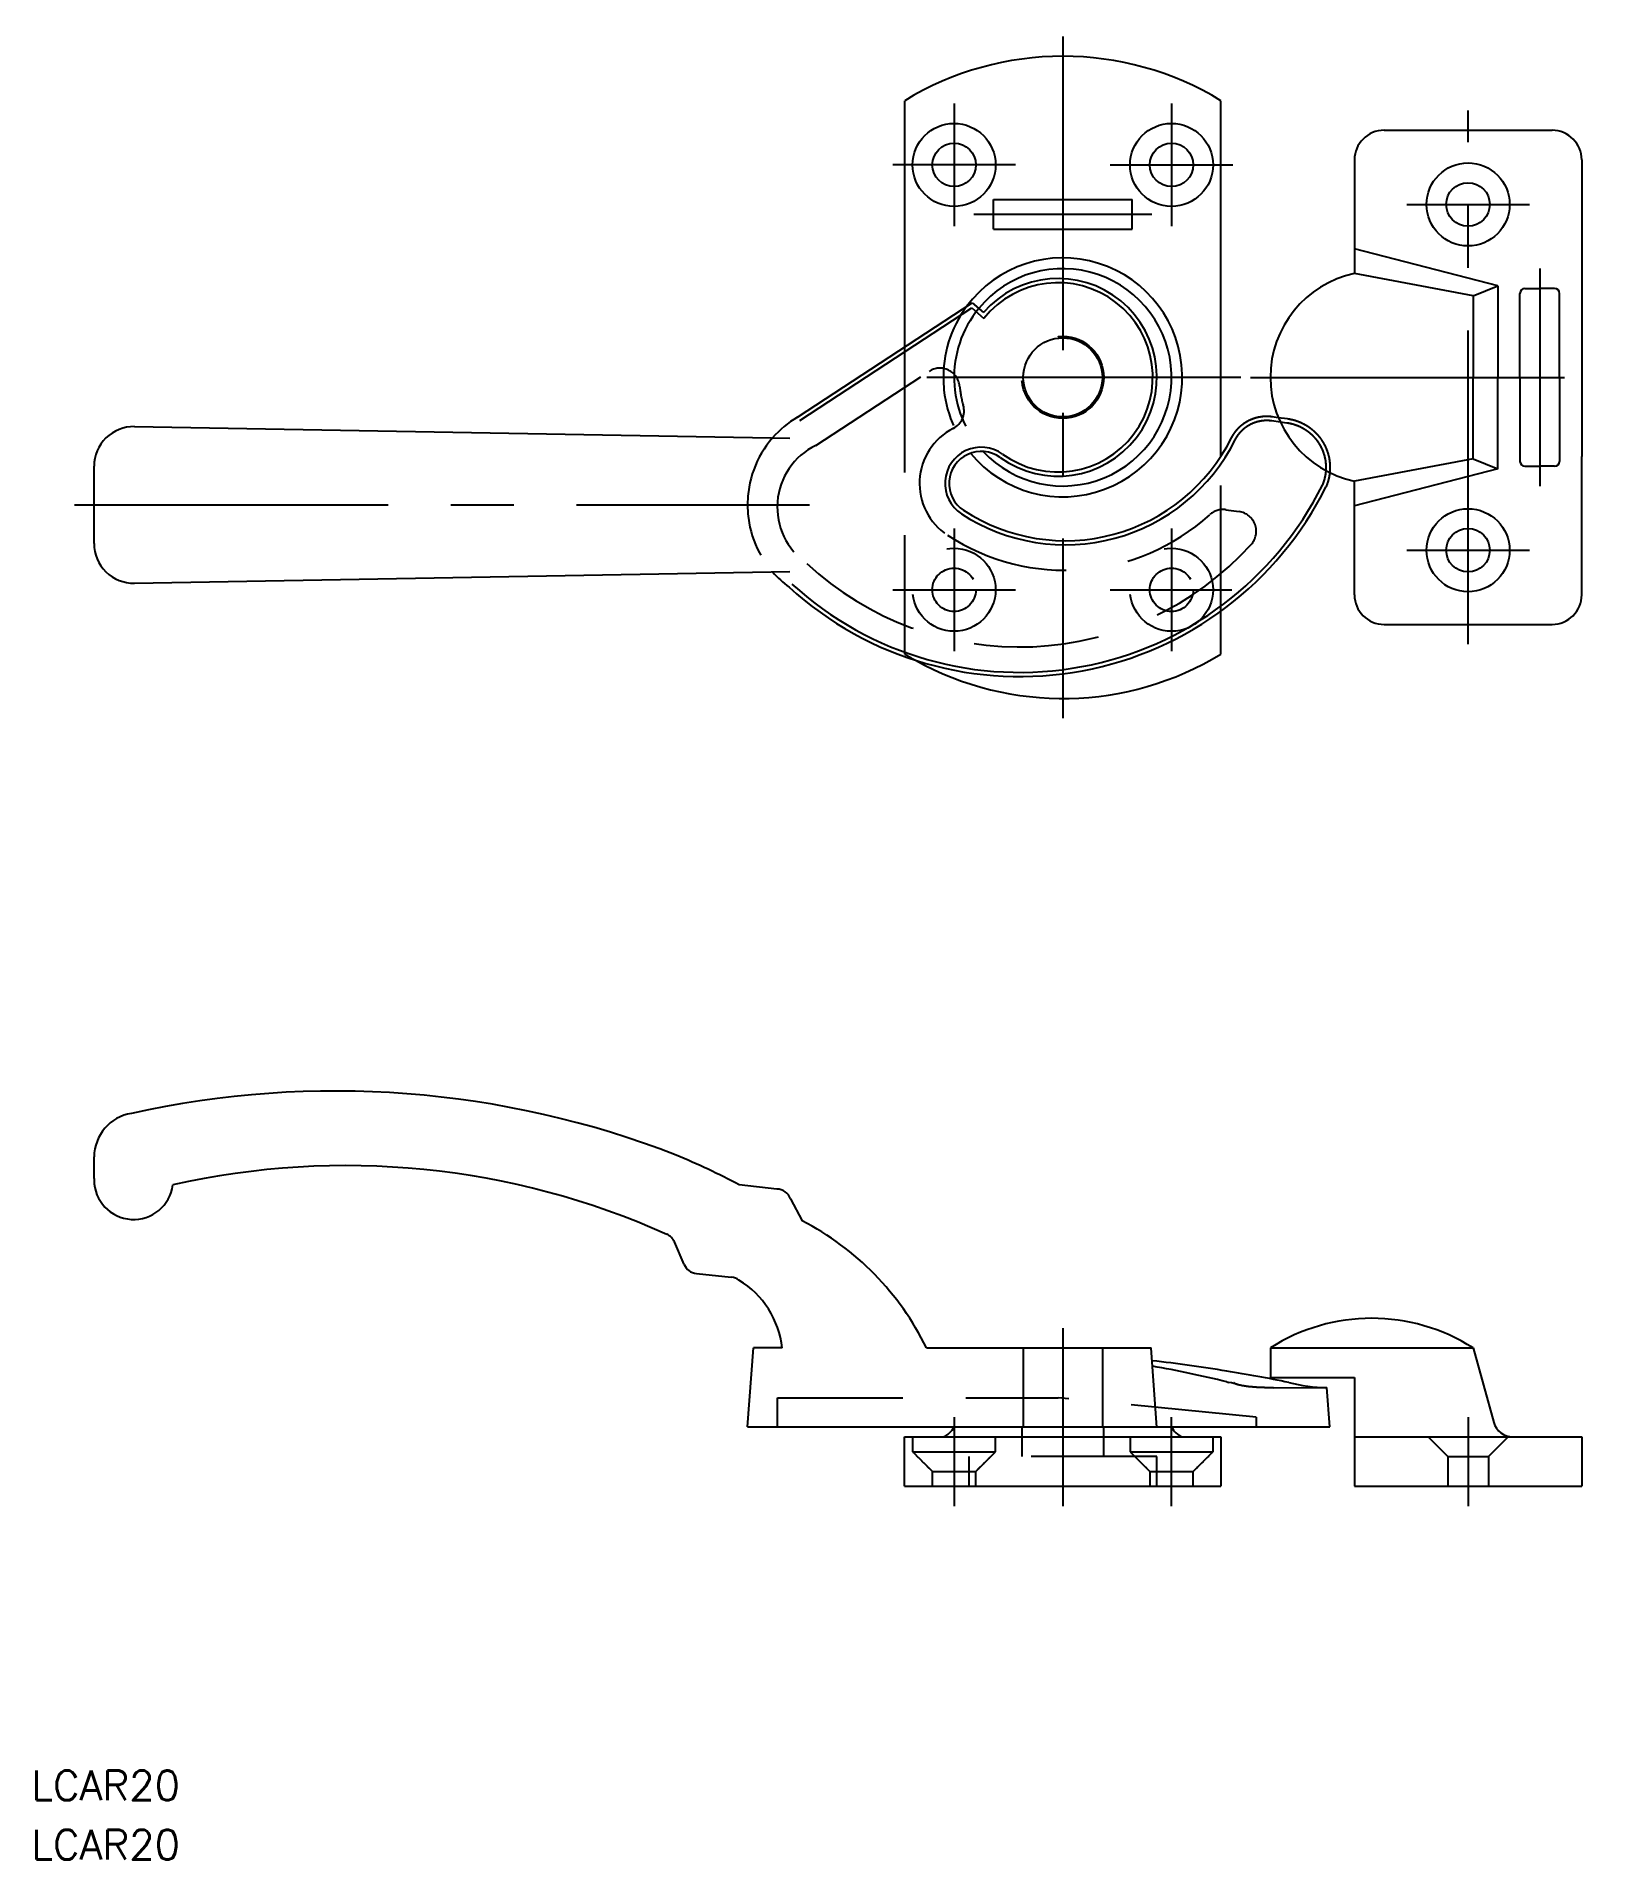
# Model space of a CAD drawing. Extents: x -104 to 54, y -150 to 35.
import ezdxf

# ---------------------------------------------------------------- set-up
doc = ezdxf.new("R2010")
doc.units = 0
doc.linetypes.add('CENTER', pattern=[50.8, 31.75, -6.35, 6.35, -6.35])
doc.linetypes.add('DASHED', pattern=[19.05, 12.7, -6.35])
doc.layers.get('0').update_dxf_attribs({"linetype": 'CONTINUOUS'})
doc.layers.add('CENTER', color=1, linetype='CONTINUOUS')
doc.styles.get("Standard").update_dxf_attribs({"font": 'txt.shx', "height": 3, "bigfont": 'bigfont.shx'})

msp = doc.modelspace()

# ---------------------------------------------------------------- texts
at = {"color": 7, "linetype": 'CONTINUOUS'}
for p in [(-104.35, -144.01), (-104.35, -150.01)]:
    msp.add_text('LCAR20', height=3, dxfattribs=at).set_placement(p)

# ---------------------------------------------------------------- linework, layer by layer
at = {"color": 7, "linetype": 'CONTINUOUS'}
for p, q in [((-16, 28), (-16, 3.07)), ((16, -7.99), (16, 28)), ((32.5, 25), (49.5, 25)), ((29.5, 22), (29.5, 10.5)), ((52.5, 22), (52.5, -8)), ((-7, 18), (7, 18)), ((-7, 15), (-7, 18)), ((7, 15), (7, 18)), ((-7, 15), (7, 15)), ((44, 9.25), (29.5, 13)), ((41.5, 8.25), (29.5, 10.5)), ((41.5, 8.25), (44, 9.25)), ((44, 9.25), (44, 0)), ((-26.85, -4.03), (-9.16, 7.55)), ((-9.16, 7.55), (-8.03, 6.57)), ((41.5, 8.25), (41.5, 0)), ((46.25, 0), (46.25, 8.5)), ((46.75, 9), (48.25, 9)), ((49.75, 9), (48.25, 9)), ((50.25, 0), (50.25, 8.5)), ((-26.62, -4.38), (-9.19, 7.03)), ((-9.19, 7.03), (-7.98, 5.97)), ((41.5, -8.25), (41.5, 0)), ((44, -9.25), (44, 0)), ((46.25, 0), (46.25, -8.5)), ((50.25, 0), (50.25, -8.5)), ((-93.93, -4.99), (-27.62, -6.16)), ((21.13, -4.38), (21.99, -4.5)), ((21.19, -3.97), (21.79, -4.05)), ((-98, -16.83), (-98, -8.98)), ((41.5, -8.25), (29.5, -10.5)), ((41.5, -8.25), (44, -9.25)), ((46.75, -9), (48.25, -9)), ((49.75, -9), (48.25, -9)), ((52.5, -22), (52.5, -8)), ((44, -9.25), (29.5, -13)), ((29.5, -22), (29.5, -10.5)), ((-93.93, -20.83), (-27.62, -19.66)), ((16, -28), (16, -23.66)), ((32.5, -25), (49.5, -25)), ((-98, -81.07), (-98, -78.88)), ((-98, -81.07), (-98, -81.27)), ((-28.94, -82.15), (-32.73, -81.72)), ((-27.55, -83.14), (-26.37, -85.36)), ((-38.31, -89.77), (-39.29, -87.5)), ((-37.06, -90.7), (-33.54, -91.06)), ((-31.9, -106.23), (-31.3, -98.23)), ((-28.4, -98.23), (-31.3, -98.23)), ((-13.8, -98.23), (8.93, -98.23)), ((-13.8, -98.23), (8.93, -98.23)), ((9.5, -106.27), (8.93, -98.23)), ((21, -98.23), (41.5, -98.23)), ((21, -98.23), (21, -101.23)), ((41.5, -98.23), (43.59, -105.77)), ((21, -101.23), (29.5, -101.23)), ((29.5, -101.23), (29.5, -112.23)), ((16.58, -101.67), (16.81, -101.72)), ((21.32, -102.27), (26.72, -102.23)), ((27, -106.23), (26.72, -102.23)), ((-31.9, -106.23), (27, -106.23)), ((-11, -106.23), (11, -106.23)), ((-16, -107.23), (16, -107.23)), ((-16, -112.23), (-16, -107.23)), ((16, -107.23), (16, -112.23)), ((29.5, -107.23), (52.5, -107.23)), ((52.5, -107.23), (52.5, -112.23)), ((-16, -112.23), (16, -112.23)), ((29.5, -112.23), (52.5, -112.23))]:
    msp.add_line(p, q, dxfattribs=at)
at = {"color": 3, "linetype": 'DASHED'}
for p, q in [((-16, 3.07), (-16, -28)), ((-24.98, -6.89), (-13.53, 0.6)), ((21.79, -4.05), (22.74, -4.18)), ((21.99, -4.5), (22.68, -4.6)), ((16, -23.66), (16, -7.99)), ((16.49, -13.4), (17.85, -13.59)), ((-4, -98.23), (-4, -106.23)), ((4, -98.23), (4, -106.23)), ((-28.87, -103.27), (-0.48, -103.27)), ((-28.87, -106.27), (-28.87, -103.27)), ((19.57, -105.23), (-0.48, -103.27)), ((19.57, -105.23), (19.57, -106.23)), ((-15.2, -108.73), (-6.8, -108.73)), ((6.8, -108.73), (15.2, -108.73)), ((36.95, -107.23), (38.95, -109.23)), ((45.05, -107.23), (43.05, -109.23)), ((9.5, -109.23), (-9.5, -109.23)), ((38.95, -109.23), (38.95, -112.23)), ((38.95, -109.23), (43.05, -109.23)), ((43.05, -109.23), (43.05, -112.23)), ((-13.2, -110.73), (-8.8, -110.73)), ((8.8, -110.73), (13.2, -110.73))]:
    msp.add_line(p, q, dxfattribs=at)
at = {"color": 7}
for points in [[(17.06, -6.14, 0), (17.06, -6.13, 0), (17.07, -6.12, 0), (17.07, -6.11, 0), (17.07, -6.1, 0), (17.08, -6.09, 0), (17.08, -6.09, 0), (17.09, -6.08, 0), (17.09, -6.07, 0), (17.1, -6.06, 0), (17.1, -6.05, 0), (17.11, -6.04, 0), (17.11, -6.03, 0), (17.11, -6.03, 0), (17.12, -6.02, 0), (17.12, -6.01, 0), (17.13, -6, 0), (17.13, -5.99, 0), (17.14, -5.98, 0), (17.14, -5.97, 0), (17.15, -5.96, 0), (17.15, -5.96, 0), (17.16, -5.95, 0), (17.16, -5.94, 0), (17.17, -5.93, 0), (17.17, -5.92, 0), (17.18, -5.91, 0), (17.18, -5.91, 0), (17.19, -5.9, 0), (17.19, -5.89, 0), (17.2, -5.88, 0), (17.2, -5.87, 0), (17.21, -5.86, 0), (17.21, -5.86, 0), (17.22, -5.85, 0), (17.22, -5.84, 0), (17.23, -5.83, 0), (17.23, -5.82, 0), (17.24, -5.81, 0), (17.24, -5.81, 0), (17.25, -5.8, 0), (17.25, -5.79, 0), (17.26, -5.78, 0), (17.26, -5.77, 0), (17.27, -5.76, 0), (17.27, -5.76, 0), (17.28, -5.75, 0), (17.28, -5.74, 0), (17.29, -5.73, 0), (17.29, -5.72, 0), (17.3, -5.72, 0), (17.31, -5.71, 0), (17.31, -5.7, 0), (17.32, -5.69, 0), (17.32, -5.68, 0), (17.33, -5.68, 0), (17.33, -5.67, 0), (17.34, -5.66, 0), (17.34, -5.65, 0), (17.35, -5.64, 0), (17.35, -5.64, 0), (17.36, -5.63, 0), (17.37, -5.62, 0), (17.37, -5.61, 0), (17.38, -5.6, 0), (17.38, -5.6, 0), (17.39, -5.59, 0), (17.39, -5.58, 0), (17.4, -5.57, 0), (17.41, -5.56, 0), (17.41, -5.56, 0), (17.42, -5.55, 0), (17.42, -5.54, 0), (17.43, -5.53, 0), (17.43, -5.53, 0), (17.44, -5.52, 0), (17.45, -5.51, 0), (17.45, -5.5, 0), (17.46, -5.49, 0), (17.46, -5.49, 0), (17.47, -5.48, 0), (17.48, -5.47, 0), (17.48, -5.46, 0), (17.49, -5.46, 0), (17.49, -5.45, 0), (17.5, -5.44, 0), (17.51, -5.43, 0), (17.51, -5.43, 0), (17.52, -5.42, 0), (17.52, -5.41, 0), (17.53, -5.4, 0), (17.54, -5.4, 0), (17.54, -5.39, 0), (17.55, -5.38, 0), (17.55, -5.37, 0), (17.56, -5.37, 0), (17.57, -5.36, 0), (17.57, -5.35, 0), (17.58, -5.34, 0), (17.59, -5.34, 0), (17.59, -5.33, 0), (17.6, -5.32, 0), (17.6, -5.31, 0), (17.61, -5.31, 0), (17.62, -5.3, 0), (17.62, -5.29, 0), (17.63, -5.28, 0), (17.64, -5.28, 0), (17.64, -5.27, 0), (17.65, -5.26, 0), (17.66, -5.25, 0), (17.66, -5.25, 0), (17.67, -5.24, 0), (17.68, -5.23, 0), (17.68, -5.23, 0), (17.69, -5.22, 0), (17.7, -5.21, 0), (17.7, -5.2, 0), (17.71, -5.2, 0), (17.72, -5.19, 0), (17.72, -5.18, 0), (17.73, -5.18, 0), (17.74, -5.17, 0), (17.74, -5.16, 0), (17.75, -5.15, 0), (17.76, -5.15, 0), (17.76, -5.14, 0), (17.77, -5.13, 0), (17.78, -5.13, 0), (17.78, -5.12, 0), (17.79, -5.11, 0), (17.8, -5.11, 0), (17.8, -5.1, 0), (17.81, -5.09, 0), (17.82, -5.08, 0), (17.82, -5.08, 0), (17.83, -5.07, 0), (17.84, -5.06, 0), (17.85, -5.06, 0), (17.85, -5.05, 0), (17.86, -5.04, 0), (17.87, -5.04, 0), (17.87, -5.03, 0), (17.88, -5.02, 0), (17.89, -5.02, 0), (17.9, -5.01, 0), (17.9, -5, 0), (17.91, -5, 0), (17.92, -4.99, 0), (17.92, -4.98, 0), (17.93, -4.98, 0), (17.94, -4.97, 0), (17.95, -4.96, 0), (17.95, -4.96, 0), (17.96, -4.95, 0), (17.97, -4.94, 0), (17.98, -4.94, 0), (17.98, -4.93, 0), (17.99, -4.92, 0), (18, -4.92, 0), (18, -4.91, 0), (18.01, -4.9, 0), (18.02, -4.9, 0), (18.03, -4.89, 0), (18.03, -4.89, 0), (18.04, -4.88, 0), (18.05, -4.87, 0), (18.06, -4.87, 0), (18.06, -4.86, 0), (18.07, -4.85, 0), (18.08, -4.85, 0), (18.09, -4.84, 0), (18.09, -4.84, 0), (18.1, -4.83, 0), (18.11, -4.82, 0), (18.12, -4.82, 0), (18.12, -4.81, 0), (18.13, -4.8, 0), (18.14, -4.8, 0), (18.15, -4.79, 0), (18.15, -4.79, 0), (18.16, -4.78, 0), (18.17, -4.77, 0), (18.18, -4.77, 0), (18.19, -4.76, 0), (18.19, -4.76, 0), (18.2, -4.75, 0), (18.21, -4.74, 0), (18.22, -4.74, 0), (18.22, -4.73, 0), (18.23, -4.73, 0), (18.24, -4.72, 0), (18.25, -4.72, 0), (18.25, -4.71, 0), (18.26, -4.7, 0), (18.27, -4.7, 0), (18.28, -4.69, 0), (18.29, -4.69, 0), (18.29, -4.68, 0), (18.3, -4.68, 0), (18.31, -4.67, 0), (18.32, -4.66, 0), (18.33, -4.66, 0), (18.33, -4.65, 0), (18.34, -4.65, 0), (18.35, -4.64, 0), (18.36, -4.64, 0), (18.37, -4.63, 0), (18.37, -4.63, 0), (18.38, -4.62, 0), (18.39, -4.61, 0), (18.4, -4.61, 0), (18.41, -4.6, 0), (18.41, -4.6, 0), (18.42, -4.59, 0), (18.43, -4.59, 0), (18.44, -4.58, 0), (18.45, -4.58, 0), (18.45, -4.57, 0), (18.46, -4.57, 0), (18.47, -4.56, 0), (18.48, -4.56, 0), (18.49, -4.55, 0), (18.5, -4.55, 0), (18.5, -4.54, 0), (18.51, -4.53, 0), (18.52, -4.53, 0), (18.53, -4.52, 0), (18.54, -4.52, 0), (18.54, -4.51, 0), (18.55, -4.51, 0), (18.56, -4.5, 0), (18.57, -4.5, 0), (18.58, -4.49, 0), (18.59, -4.49, 0), (18.59, -4.48, 0), (18.6, -4.48, 0), (18.61, -4.47, 0), (18.62, -4.47, 0), (18.63, -4.46, 0), (18.64, -4.46, 0), (18.65, -4.45, 0), (18.65, -4.45, 0), (18.66, -4.45, 0), (18.67, -4.44, 0), (18.68, -4.44, 0), (18.69, -4.43, 0), (18.7, -4.43, 0), (18.7, -4.42, 0), (18.71, -4.42, 0), (18.72, -4.41, 0), (18.73, -4.41, 0), (18.74, -4.4, 0), (18.75, -4.4, 0), (18.76, -4.39, 0), (18.76, -4.39, 0), (18.77, -4.38, 0), (18.78, -4.38, 0), (18.79, -4.38, 0), (18.8, -4.37, 0), (18.81, -4.37, 0), (18.82, -4.36, 0), (18.83, -4.36, 0), (18.83, -4.35, 0), (18.84, -4.35, 0), (18.85, -4.34, 0), (18.86, -4.34, 0), (18.87, -4.34, 0), (18.88, -4.33, 0), (18.89, -4.33, 0), (18.9, -4.32, 0), (18.9, -4.32, 0), (18.91, -4.31, 0), (18.92, -4.31, 0), (18.93, -4.31, 0), (18.94, -4.3, 0), (18.95, -4.3, 0), (18.96, -4.29, 0), (18.97, -4.29, 0), (18.98, -4.29, 0), (18.98, -4.28, 0), (18.99, -4.28, 0), (19, -4.27, 0), (19.01, -4.27, 0), (19.02, -4.27, 0), (19.03, -4.26, 0), (19.04, -4.26, 0), (19.05, -4.25, 0), (19.06, -4.25, 0), (19.07, -4.25, 0), (19.07, -4.24, 0), (19.08, -4.24, 0), (19.09, -4.23, 0), (19.1, -4.23, 0), (19.11, -4.23, 0), (19.12, -4.22, 0), (19.13, -4.22, 0), (19.14, -4.22, 0), (19.15, -4.21, 0), (19.16, -4.21, 0), (19.16, -4.2, 0), (19.17, -4.2, 0), (19.18, -4.2, 0), (19.19, -4.19, 0), (19.2, -4.19, 0), (19.21, -4.19, 0), (19.22, -4.18, 0), (19.23, -4.18, 0), (19.24, -4.18, 0), (19.25, -4.17, 0), (19.26, -4.17, 0), (19.27, -4.17, 0), (19.27, -4.16, 0), (19.28, -4.16, 0), (19.29, -4.16, 0), (19.3, -4.15, 0), (19.31, -4.15, 0), (19.32, -4.15, 0), (19.33, -4.14, 0), (19.34, -4.14, 0), (19.35, -4.14, 0), (19.36, -4.13, 0), (19.37, -4.13, 0), (19.38, -4.13, 0), (19.39, -4.13, 0), (19.39, -4.12, 0), (19.4, -4.12, 0), (19.41, -4.12, 0), (19.42, -4.11, 0), (19.43, -4.11, 0), (19.44, -4.11, 0), (19.45, -4.1, 0), (19.46, -4.1, 0), (19.47, -4.1, 0), (19.48, -4.1, 0), (19.49, -4.09, 0), (19.5, -4.09, 0), (19.51, -4.09, 0), (19.52, -4.09, 0), (19.52, -4.08, 0), (19.53, -4.08, 0), (19.54, -4.08, 0), (19.55, -4.07, 0), (19.56, -4.07, 0), (19.57, -4.07, 0), (19.58, -4.07, 0), (19.59, -4.06, 0), (19.6, -4.06, 0), (19.61, -4.06, 0), (19.62, -4.06, 0), (19.63, -4.05, 0), (19.64, -4.05, 0), (19.65, -4.05, 0), (19.66, -4.05, 0), (19.66, -4.04, 0), (19.67, -4.04, 0), (19.68, -4.04, 0), (19.69, -4.04, 0), (19.7, -4.04, 0), (19.71, -4.03, 0), (19.72, -4.03, 0), (19.73, -4.03, 0), (19.74, -4.03, 0), (19.75, -4.02, 0), (19.76, -4.02, 0), (19.77, -4.02, 0), (19.78, -4.02, 0), (19.79, -4.02, 0), (19.8, -4.01, 0), (19.81, -4.01, 0), (19.82, -4.01, 0), (19.83, -4.01, 0), (19.84, -4.01, 0), (19.84, -4, 0), (19.85, -4, 0), (19.86, -4, 0), (19.87, -4, 0), (19.88, -4, 0), (19.89, -4, 0), (19.9, -3.99, 0), (19.91, -3.99, 0), (19.92, -3.99, 0), (19.93, -3.99, 0), (19.94, -3.99, 0), (19.95, -3.98, 0), (19.96, -3.98, 0), (19.97, -3.98, 0), (19.98, -3.98, 0), (19.99, -3.98, 0), (20, -3.98, 0), (20.01, -3.98, 0), (20.02, -3.97, 0), (20.03, -3.97, 0), (20.04, -3.97, 0), (20.05, -3.97, 0), (20.06, -3.97, 0), (20.07, -3.97, 0), (20.08, -3.97, 0), (20.09, -3.96, 0), (20.1, -3.96, 0), (20.1, -3.96, 0), (20.11, -3.96, 0), (20.12, -3.96, 0), (20.13, -3.96, 0), (20.14, -3.96, 0), (20.15, -3.96, 0), (20.16, -3.95, 0), (20.17, -3.95, 0), (20.18, -3.95, 0), (20.19, -3.95, 0), (20.2, -3.95, 0), (20.21, -3.95, 0), (20.22, -3.95, 0), (20.23, -3.95, 0), (20.24, -3.95, 0), (20.25, -3.94, 0), (20.26, -3.94, 0), (20.27, -3.94, 0), (20.28, -3.94, 0), (20.29, -3.94, 0), (20.3, -3.94, 0), (20.31, -3.94, 0), (20.32, -3.94, 0), (20.33, -3.94, 0), (20.34, -3.94, 0), (20.35, -3.94, 0), (20.36, -3.94, 0), (20.37, -3.94, 0), (20.38, -3.93, 0), (20.39, -3.93, 0), (20.4, -3.93, 0), (20.41, -3.93, 0), (20.42, -3.93, 0), (20.43, -3.93, 0), (20.44, -3.93, 0), (20.45, -3.93, 0), (20.46, -3.93, 0), (20.47, -3.93, 0), (20.48, -3.93, 0), (20.49, -3.93, 0), (20.5, -3.93, 0), (20.51, -3.93, 0), (20.52, -3.93, 0), (20.53, -3.93, 0), (20.53, -3.93, 0), (20.54, -3.93, 0), (20.55, -3.93, 0), (20.56, -3.93, 0), (20.57, -3.93, 0), (20.58, -3.93, 0), (20.59, -3.93, 0), (20.6, -3.93, 0), (20.61, -3.93, 0), (20.62, -3.93, 0), (20.63, -3.93, 0), (20.64, -3.93, 0), (20.65, -3.93, 0), (20.66, -3.93, 0), (20.67, -3.93, 0), (20.68, -3.93, 0), (20.69, -3.93, 0), (20.7, -3.93, 0), (20.71, -3.93, 0), (20.72, -3.93, 0), (20.73, -3.93, 0), (20.74, -3.93, 0), (20.75, -3.93, 0), (20.76, -3.93, 0), (20.77, -3.93, 0), (20.78, -3.93, 0), (20.79, -3.93, 0), (20.8, -3.93, 0), (20.81, -3.93, 0), (20.82, -3.93, 0), (20.83, -3.93, 0), (20.84, -3.93, 0), (20.85, -3.93, 0), (20.86, -3.93, 0), (20.87, -3.93, 0), (20.88, -3.93, 0), (20.89, -3.93, 0), (20.9, -3.94, 0), (20.91, -3.94, 0), (20.92, -3.94, 0), (20.93, -3.94, 0), (20.94, -3.94, 0), (20.95, -3.94, 0), (20.95, -3.94, 0), (20.96, -3.94, 0), (20.97, -3.94, 0), (20.98, -3.94, 0), (20.99, -3.94, 0), (21, -3.94, 0), (21.01, -3.94, 0), (21.02, -3.95, 0), (21.03, -3.95, 0), (21.04, -3.95, 0), (21.05, -3.95, 0), (21.06, -3.95, 0), (21.07, -3.95, 0), (21.08, -3.95, 0), (21.09, -3.95, 0), (21.1, -3.95, 0), (21.11, -3.96, 0), (21.12, -3.96, 0), (21.13, -3.96, 0), (21.14, -3.96, 0), (21.15, -3.96, 0), (21.16, -3.96, 0), (21.17, -3.96, 0), (21.18, -3.96, 0), (21.19, -3.97, 0)], [(17.43, -6.33, 0), (17.44, -6.32, 0), (17.44, -6.31, 0), (17.45, -6.3, 0), (17.45, -6.29, 0), (17.45, -6.28, 0), (17.46, -6.27, 0), (17.46, -6.26, 0), (17.47, -6.25, 0), (17.47, -6.25, 0), (17.48, -6.24, 0), (17.48, -6.23, 0), (17.49, -6.22, 0), (17.49, -6.21, 0), (17.5, -6.2, 0), (17.5, -6.19, 0), (17.51, -6.18, 0), (17.51, -6.17, 0), (17.52, -6.17, 0), (17.52, -6.16, 0), (17.53, -6.15, 0), (17.53, -6.14, 0), (17.54, -6.13, 0), (17.54, -6.12, 0), (17.55, -6.11, 0), (17.55, -6.11, 0), (17.56, -6.1, 0), (17.56, -6.09, 0), (17.57, -6.08, 0), (17.57, -6.07, 0), (17.58, -6.06, 0), (17.58, -6.05, 0), (17.59, -6.05, 0), (17.59, -6.04, 0), (17.6, -6.03, 0), (17.6, -6.02, 0), (17.61, -6.01, 0), (17.61, -6, 0), (17.62, -6, 0), (17.62, -5.99, 0), (17.63, -5.98, 0), (17.64, -5.97, 0), (17.64, -5.96, 0), (17.65, -5.95, 0), (17.65, -5.95, 0), (17.66, -5.94, 0), (17.66, -5.93, 0), (17.67, -5.92, 0), (17.67, -5.91, 0), (17.68, -5.9, 0), (17.69, -5.9, 0), (17.69, -5.89, 0), (17.7, -5.88, 0), (17.7, -5.87, 0), (17.71, -5.86, 0), (17.71, -5.86, 0), (17.72, -5.85, 0), (17.72, -5.84, 0), (17.73, -5.83, 0), (17.74, -5.82, 0), (17.74, -5.81, 0), (17.75, -5.81, 0), (17.75, -5.8, 0), (17.76, -5.79, 0), (17.77, -5.78, 0), (17.77, -5.77, 0), (17.78, -5.77, 0), (17.78, -5.76, 0), (17.79, -5.75, 0), (17.8, -5.74, 0), (17.8, -5.74, 0), (17.81, -5.73, 0), (17.81, -5.72, 0), (17.82, -5.71, 0), (17.83, -5.7, 0), (17.83, -5.7, 0), (17.84, -5.69, 0), (17.84, -5.68, 0), (17.85, -5.67, 0), (17.86, -5.67, 0), (17.86, -5.66, 0), (17.87, -5.65, 0), (17.88, -5.64, 0), (17.88, -5.63, 0), (17.89, -5.63, 0), (17.9, -5.62, 0), (17.9, -5.61, 0), (17.91, -5.6, 0), (17.91, -5.6, 0), (17.92, -5.59, 0), (17.93, -5.58, 0), (17.93, -5.57, 0), (17.94, -5.57, 0), (17.95, -5.56, 0), (17.95, -5.55, 0), (17.96, -5.54, 0), (17.97, -5.54, 0), (17.97, -5.53, 0), (17.98, -5.52, 0), (17.99, -5.51, 0), (17.99, -5.51, 0), (18, -5.5, 0), (18.01, -5.49, 0), (18.01, -5.49, 0), (18.02, -5.48, 0), (18.03, -5.47, 0), (18.04, -5.46, 0), (18.04, -5.46, 0), (18.05, -5.45, 0), (18.06, -5.44, 0), (18.06, -5.43, 0), (18.07, -5.43, 0), (18.08, -5.42, 0), (18.08, -5.41, 0), (18.09, -5.41, 0), (18.1, -5.4, 0), (18.1, -5.39, 0), (18.11, -5.38, 0), (18.12, -5.38, 0), (18.13, -5.37, 0), (18.13, -5.36, 0), (18.14, -5.36, 0), (18.15, -5.35, 0), (18.16, -5.34, 0), (18.16, -5.34, 0), (18.17, -5.33, 0), (18.18, -5.32, 0), (18.18, -5.32, 0), (18.19, -5.31, 0), (18.2, -5.3, 0), (18.21, -5.29, 0), (18.21, -5.29, 0), (18.22, -5.28, 0), (18.23, -5.27, 0), (18.24, -5.27, 0), (18.24, -5.26, 0), (18.25, -5.25, 0), (18.26, -5.25, 0), (18.27, -5.24, 0), (18.27, -5.23, 0), (18.28, -5.23, 0), (18.29, -5.22, 0), (18.3, -5.21, 0), (18.3, -5.21, 0), (18.31, -5.2, 0), (18.32, -5.2, 0), (18.33, -5.19, 0), (18.33, -5.18, 0), (18.34, -5.18, 0), (18.35, -5.17, 0), (18.36, -5.16, 0), (18.36, -5.16, 0), (18.37, -5.15, 0), (18.38, -5.14, 0), (18.39, -5.14, 0), (18.4, -5.13, 0), (18.4, -5.13, 0), (18.41, -5.12, 0), (18.42, -5.11, 0), (18.43, -5.11, 0), (18.43, -5.1, 0), (18.44, -5.09, 0), (18.45, -5.09, 0), (18.46, -5.08, 0), (18.47, -5.08, 0), (18.47, -5.07, 0), (18.48, -5.06, 0), (18.49, -5.06, 0), (18.5, -5.05, 0), (18.51, -5.05, 0), (18.51, -5.04, 0), (18.52, -5.03, 0), (18.53, -5.03, 0), (18.54, -5.02, 0), (18.55, -5.02, 0), (18.55, -5.01, 0), (18.56, -5.01, 0), (18.57, -5, 0), (18.58, -4.99, 0), (18.59, -4.99, 0), (18.59, -4.98, 0), (18.6, -4.98, 0), (18.61, -4.97, 0), (18.62, -4.97, 0), (18.63, -4.96, 0), (18.64, -4.95, 0), (18.64, -4.95, 0), (18.65, -4.94, 0), (18.66, -4.94, 0), (18.67, -4.93, 0), (18.68, -4.93, 0), (18.69, -4.92, 0), (18.69, -4.92, 0), (18.7, -4.91, 0), (18.71, -4.91, 0), (18.72, -4.9, 0), (18.73, -4.9, 0), (18.74, -4.89, 0), (18.74, -4.88, 0), (18.75, -4.88, 0), (18.76, -4.87, 0), (18.77, -4.87, 0), (18.78, -4.86, 0), (18.79, -4.86, 0), (18.8, -4.85, 0), (18.8, -4.85, 0), (18.81, -4.84, 0), (18.82, -4.84, 0), (18.83, -4.83, 0), (18.84, -4.83, 0), (18.85, -4.82, 0), (18.86, -4.82, 0), (18.86, -4.81, 0), (18.87, -4.81, 0), (18.88, -4.8, 0), (18.89, -4.8, 0), (18.9, -4.79, 0), (18.91, -4.79, 0), (18.92, -4.78, 0), (18.93, -4.78, 0), (18.93, -4.77, 0), (18.94, -4.77, 0), (18.95, -4.77, 0), (18.96, -4.76, 0), (18.97, -4.76, 0), (18.98, -4.75, 0), (18.99, -4.75, 0), (19, -4.74, 0), (19.01, -4.74, 0), (19.01, -4.73, 0), (19.02, -4.73, 0), (19.03, -4.72, 0), (19.04, -4.72, 0), (19.05, -4.71, 0), (19.06, -4.71, 0), (19.07, -4.71, 0), (19.08, -4.7, 0), (19.09, -4.7, 0), (19.09, -4.69, 0), (19.1, -4.69, 0), (19.11, -4.68, 0), (19.12, -4.68, 0), (19.13, -4.68, 0), (19.14, -4.67, 0), (19.15, -4.67, 0), (19.16, -4.66, 0), (19.17, -4.66, 0), (19.18, -4.66, 0), (19.19, -4.65, 0), (19.2, -4.65, 0), (19.2, -4.64, 0), (19.21, -4.64, 0), (19.22, -4.64, 0), (19.23, -4.63, 0), (19.24, -4.63, 0), (19.25, -4.62, 0), (19.26, -4.62, 0), (19.27, -4.62, 0), (19.28, -4.61, 0), (19.29, -4.61, 0), (19.3, -4.6, 0), (19.31, -4.6, 0), (19.32, -4.6, 0), (19.32, -4.59, 0), (19.33, -4.59, 0), (19.34, -4.59, 0), (19.35, -4.58, 0), (19.36, -4.58, 0), (19.37, -4.58, 0), (19.38, -4.57, 0), (19.39, -4.57, 0), (19.4, -4.57, 0), (19.41, -4.56, 0), (19.42, -4.56, 0), (19.43, -4.55, 0), (19.44, -4.55, 0), (19.45, -4.55, 0), (19.46, -4.55, 0), (19.46, -4.54, 0), (19.47, -4.54, 0), (19.48, -4.54, 0), (19.49, -4.53, 0), (19.5, -4.53, 0), (19.51, -4.53, 0), (19.52, -4.52, 0), (19.53, -4.52, 0), (19.54, -4.52, 0), (19.55, -4.51, 0), (19.56, -4.51, 0), (19.57, -4.51, 0), (19.58, -4.5, 0), (19.59, -4.5, 0), (19.6, -4.5, 0), (19.61, -4.5, 0), (19.62, -4.49, 0), (19.63, -4.49, 0), (19.64, -4.49, 0), (19.64, -4.48, 0), (19.65, -4.48, 0), (19.66, -4.48, 0), (19.67, -4.48, 0), (19.68, -4.47, 0), (19.69, -4.47, 0), (19.7, -4.47, 0), (19.71, -4.47, 0), (19.72, -4.46, 0), (19.73, -4.46, 0), (19.74, -4.46, 0), (19.75, -4.46, 0), (19.76, -4.45, 0), (19.77, -4.45, 0), (19.78, -4.45, 0), (19.79, -4.45, 0), (19.8, -4.44, 0), (19.81, -4.44, 0), (19.82, -4.44, 0), (19.83, -4.44, 0), (19.84, -4.44, 0), (19.85, -4.43, 0), (19.86, -4.43, 0), (19.87, -4.43, 0), (19.88, -4.43, 0), (19.89, -4.42, 0), (19.9, -4.42, 0), (19.91, -4.42, 0), (19.91, -4.42, 0), (19.92, -4.42, 0), (19.93, -4.41, 0), (19.94, -4.41, 0), (19.95, -4.41, 0), (19.96, -4.41, 0), (19.97, -4.41, 0), (19.98, -4.41, 0), (19.99, -4.4, 0), (20, -4.4, 0), (20.01, -4.4, 0), (20.02, -4.4, 0), (20.03, -4.4, 0), (20.04, -4.4, 0), (20.05, -4.39, 0), (20.06, -4.39, 0), (20.07, -4.39, 0), (20.08, -4.39, 0), (20.09, -4.39, 0), (20.1, -4.39, 0), (20.11, -4.38, 0), (20.12, -4.38, 0), (20.13, -4.38, 0), (20.14, -4.38, 0), (20.15, -4.38, 0), (20.16, -4.38, 0), (20.17, -4.38, 0), (20.18, -4.37, 0), (20.19, -4.37, 0), (20.2, -4.37, 0), (20.21, -4.37, 0), (20.22, -4.37, 0), (20.23, -4.37, 0), (20.24, -4.37, 0), (20.25, -4.37, 0), (20.26, -4.37, 0), (20.27, -4.36, 0), (20.28, -4.36, 0), (20.29, -4.36, 0), (20.3, -4.36, 0), (20.31, -4.36, 0), (20.32, -4.36, 0), (20.33, -4.36, 0), (20.34, -4.36, 0), (20.35, -4.36, 0), (20.36, -4.36, 0), (20.37, -4.36, 0), (20.38, -4.36, 0), (20.39, -4.35, 0), (20.4, -4.35, 0), (20.41, -4.35, 0), (20.42, -4.35, 0), (20.43, -4.35, 0), (20.44, -4.35, 0), (20.45, -4.35, 0), (20.46, -4.35, 0), (20.47, -4.35, 0), (20.48, -4.35, 0), (20.49, -4.35, 0), (20.5, -4.35, 0), (20.51, -4.35, 0), (20.52, -4.35, 0), (20.53, -4.35, 0), (20.54, -4.35, 0), (20.55, -4.35, 0), (20.56, -4.35, 0), (20.57, -4.35, 0), (20.58, -4.35, 0), (20.59, -4.35, 0), (20.6, -4.35, 0), (20.61, -4.35, 0), (20.62, -4.35, 0), (20.63, -4.35, 0), (20.64, -4.35, 0), (20.65, -4.35, 0), (20.66, -4.35, 0), (20.67, -4.35, 0), (20.68, -4.35, 0), (20.69, -4.35, 0), (20.7, -4.35, 0), (20.71, -4.35, 0), (20.72, -4.35, 0), (20.73, -4.35, 0), (20.74, -4.35, 0), (20.75, -4.35, 0), (20.76, -4.35, 0), (20.77, -4.35, 0), (20.78, -4.35, 0), (20.79, -4.35, 0), (20.8, -4.35, 0), (20.81, -4.35, 0), (20.82, -4.35, 0), (20.83, -4.35, 0), (20.84, -4.35, 0), (20.85, -4.35, 0), (20.86, -4.35, 0), (20.87, -4.35, 0), (20.88, -4.36, 0), (20.89, -4.36, 0), (20.9, -4.36, 0), (20.91, -4.36, 0), (20.92, -4.36, 0), (20.93, -4.36, 0), (20.94, -4.36, 0), (20.95, -4.36, 0), (20.96, -4.36, 0), (20.97, -4.36, 0), (20.98, -4.36, 0), (20.99, -4.36, 0), (21, -4.37, 0), (21.01, -4.37, 0), (21.02, -4.37, 0), (21.03, -4.37, 0), (21.04, -4.37, 0), (21.05, -4.37, 0), (21.06, -4.37, 0), (21.07, -4.37, 0), (21.08, -4.37, 0), (21.09, -4.38, 0), (21.1, -4.38, 0), (21.11, -4.38, 0), (21.12, -4.38, 0), (21.13, -4.38, 0)], [(26.61, -9.43, 0), (26.61, -9.44, 0), (26.61, -9.45, 0), (26.61, -9.45, 0), (26.6, -9.46, 0), (26.6, -9.47, 0), (26.6, -9.48, 0), (26.6, -9.49, 0), (26.6, -9.49, 0), (26.6, -9.5, 0), (26.6, -9.51, 0), (26.6, -9.52, 0), (26.6, -9.53, 0), (26.6, -9.53, 0), (26.6, -9.54, 0), (26.6, -9.55, 0), (26.6, -9.56, 0), (26.6, -9.57, 0), (26.6, -9.57, 0), (26.59, -9.58, 0), (26.59, -9.59, 0), (26.59, -9.6, 0), (26.59, -9.6, 0), (26.59, -9.61, 0), (26.59, -9.62, 0), (26.59, -9.63, 0), (26.59, -9.64, 0), (26.59, -9.64, 0), (26.59, -9.65, 0), (26.59, -9.66, 0), (26.59, -9.67, 0), (26.58, -9.68, 0), (26.58, -9.68, 0), (26.58, -9.69, 0), (26.58, -9.7, 0), (26.58, -9.71, 0), (26.58, -9.71, 0), (26.58, -9.72, 0), (26.58, -9.73, 0), (26.58, -9.74, 0), (26.57, -9.75, 0), (26.57, -9.75, 0), (26.57, -9.76, 0), (26.57, -9.77, 0), (26.57, -9.78, 0), (26.57, -9.79, 0), (26.57, -9.79, 0), (26.57, -9.8, 0), (26.57, -9.81, 0), (26.56, -9.82, 0), (26.56, -9.82, 0), (26.56, -9.83, 0), (26.56, -9.84, 0), (26.56, -9.85, 0), (26.56, -9.86, 0), (26.56, -9.86, 0), (26.56, -9.87, 0), (26.55, -9.88, 0), (26.55, -9.89, 0), (26.55, -9.9, 0), (26.55, -9.9, 0), (26.55, -9.91, 0), (26.55, -9.92, 0), (26.55, -9.93, 0), (26.55, -9.93, 0), (26.54, -9.94, 0), (26.54, -9.95, 0), (26.54, -9.96, 0), (26.54, -9.97, 0), (26.54, -9.97, 0), (26.54, -9.98, 0), (26.53, -9.99, 0), (26.53, -10, 0), (26.53, -10, 0), (26.53, -10.01, 0), (26.53, -10.02, 0), (26.53, -10.03, 0), (26.53, -10.04, 0), (26.52, -10.04, 0), (26.52, -10.05, 0), (26.52, -10.06, 0), (26.52, -10.07, 0), (26.52, -10.08, 0), (26.52, -10.08, 0), (26.51, -10.09, 0), (26.51, -10.1, 0), (26.51, -10.11, 0), (26.51, -10.11, 0), (26.51, -10.12, 0), (26.51, -10.13, 0), (26.5, -10.14, 0), (26.5, -10.15, 0), (26.5, -10.15, 0), (26.5, -10.16, 0), (26.5, -10.17, 0), (26.49, -10.18, 0), (26.49, -10.18, 0), (26.49, -10.19, 0), (26.49, -10.2, 0), (26.49, -10.21, 0), (26.49, -10.22, 0), (26.48, -10.22, 0), (26.48, -10.23, 0), (26.48, -10.24, 0), (26.48, -10.25, 0), (26.48, -10.25, 0), (26.47, -10.26, 0), (26.47, -10.27, 0), (26.47, -10.28, 0), (26.47, -10.29, 0), (26.47, -10.29, 0), (26.46, -10.3, 0), (26.46, -10.31, 0), (26.46, -10.32, 0), (26.46, -10.32, 0), (26.46, -10.33, 0), (26.45, -10.34, 0), (26.45, -10.35, 0), (26.45, -10.35, 0), (26.45, -10.36, 0), (26.44, -10.37, 0), (26.44, -10.38, 0), (26.44, -10.39, 0), (26.44, -10.39, 0), (26.44, -10.4, 0), (26.43, -10.41, 0), (26.43, -10.42, 0), (26.43, -10.42, 0), (26.43, -10.43, 0), (26.42, -10.44, 0), (26.42, -10.45, 0), (26.42, -10.45, 0), (26.42, -10.46, 0), (26.41, -10.47, 0), (26.41, -10.48, 0), (26.41, -10.49, 0), (26.41, -10.49, 0), (26.41, -10.5, 0), (26.4, -10.51, 0), (26.4, -10.52, 0), (26.4, -10.52, 0), (26.4, -10.53, 0), (26.39, -10.54, 0), (26.39, -10.55, 0), (26.39, -10.55, 0), (26.39, -10.56, 0), (26.38, -10.57, 0), (26.38, -10.58, 0), (26.38, -10.58, 0), (26.38, -10.59, 0), (26.37, -10.6, 0), (26.37, -10.61, 0), (26.37, -10.62, 0), (26.37, -10.62, 0), (26.36, -10.63, 0), (26.36, -10.64, 0), (26.36, -10.65, 0), (26.35, -10.65, 0), (26.35, -10.66, 0), (26.35, -10.67, 0), (26.35, -10.68, 0), (26.34, -10.68, 0), (26.34, -10.69, 0), (26.34, -10.7, 0), (26.34, -10.71, 0), (26.33, -10.71, 0), (26.33, -10.72, 0), (26.33, -10.73, 0), (26.32, -10.74, 0), (26.32, -10.74, 0), (26.32, -10.75, 0), (26.32, -10.76, 0), (26.31, -10.77, 0), (26.31, -10.77, 0), (26.31, -10.78, 0), (26.3, -10.79, 0), (26.3, -10.8, 0), (26.3, -10.8, 0), (26.3, -10.81, 0), (26.29, -10.82, 0), (26.29, -10.83, 0), (26.29, -10.83, 0), (26.28, -10.84, 0), (26.28, -10.85, 0), (26.28, -10.86, 0), (26.27, -10.86, 0), (26.27, -10.87, 0), (26.27, -10.88, 0), (26.27, -10.89, 0), (26.26, -10.89, 0), (26.26, -10.9, 0), (26.26, -10.91, 0)], [(26.99, -9.63, 0), (26.99, -9.64, 0), (26.99, -9.65, 0), (26.99, -9.66, 0), (26.99, -9.66, 0), (26.99, -9.67, 0), (26.99, -9.68, 0), (26.99, -9.69, 0), (26.99, -9.7, 0), (26.99, -9.7, 0), (26.99, -9.71, 0), (26.99, -9.72, 0), (26.99, -9.73, 0), (26.99, -9.74, 0), (26.99, -9.75, 0), (26.98, -9.75, 0), (26.98, -9.76, 0), (26.98, -9.77, 0), (26.98, -9.78, 0), (26.98, -9.79, 0), (26.98, -9.79, 0), (26.98, -9.8, 0), (26.98, -9.81, 0), (26.98, -9.82, 0), (26.98, -9.83, 0), (26.98, -9.83, 0), (26.98, -9.84, 0), (26.98, -9.85, 0), (26.97, -9.86, 0), (26.97, -9.87, 0), (26.97, -9.87, 0), (26.97, -9.88, 0), (26.97, -9.89, 0), (26.97, -9.9, 0), (26.97, -9.91, 0), (26.97, -9.91, 0), (26.97, -9.92, 0), (26.96, -9.93, 0), (26.96, -9.94, 0), (26.96, -9.94, 0), (26.96, -9.95, 0), (26.96, -9.96, 0), (26.96, -9.97, 0), (26.96, -9.98, 0), (26.96, -9.98, 0), (26.95, -9.99, 0), (26.95, -10, 0), (26.95, -10.01, 0), (26.95, -10.01, 0), (26.95, -10.02, 0), (26.95, -10.03, 0), (26.95, -10.04, 0), (26.95, -10.04, 0), (26.94, -10.05, 0), (26.94, -10.06, 0), (26.94, -10.07, 0), (26.94, -10.07, 0), (26.94, -10.08, 0), (26.94, -10.09, 0), (26.93, -10.1, 0), (26.93, -10.11, 0), (26.93, -10.11, 0), (26.93, -10.12, 0), (26.93, -10.13, 0), (26.93, -10.14, 0), (26.93, -10.14, 0), (26.92, -10.15, 0), (26.92, -10.16, 0), (26.92, -10.17, 0), (26.92, -10.17, 0), (26.92, -10.18, 0), (26.92, -10.19, 0), (26.91, -10.2, 0), (26.91, -10.2, 0), (26.91, -10.21, 0), (26.91, -10.22, 0), (26.91, -10.23, 0), (26.91, -10.23, 0), (26.9, -10.24, 0), (26.9, -10.25, 0), (26.9, -10.26, 0), (26.9, -10.27, 0), (26.9, -10.27, 0), (26.89, -10.28, 0), (26.89, -10.29, 0), (26.89, -10.3, 0), (26.89, -10.3, 0), (26.89, -10.31, 0), (26.89, -10.32, 0), (26.88, -10.33, 0), (26.88, -10.33, 0), (26.88, -10.34, 0), (26.88, -10.35, 0), (26.88, -10.36, 0), (26.87, -10.36, 0), (26.87, -10.37, 0), (26.87, -10.38, 0), (26.87, -10.39, 0), (26.87, -10.39, 0), (26.86, -10.4, 0), (26.86, -10.41, 0), (26.86, -10.42, 0), (26.86, -10.42, 0), (26.86, -10.43, 0), (26.85, -10.44, 0), (26.85, -10.45, 0), (26.85, -10.45, 0), (26.85, -10.46, 0), (26.85, -10.47, 0), (26.84, -10.48, 0), (26.84, -10.48, 0), (26.84, -10.49, 0), (26.84, -10.5, 0), (26.84, -10.51, 0), (26.83, -10.51, 0), (26.83, -10.52, 0), (26.83, -10.53, 0), (26.83, -10.54, 0), (26.82, -10.54, 0), (26.82, -10.55, 0), (26.82, -10.56, 0), (26.82, -10.57, 0), (26.82, -10.57, 0), (26.81, -10.58, 0), (26.81, -10.59, 0), (26.81, -10.6, 0), (26.81, -10.6, 0), (26.8, -10.61, 0), (26.8, -10.62, 0), (26.8, -10.63, 0), (26.8, -10.63, 0), (26.79, -10.64, 0), (26.79, -10.65, 0), (26.79, -10.66, 0), (26.79, -10.66, 0), (26.78, -10.67, 0), (26.78, -10.68, 0), (26.78, -10.69, 0), (26.78, -10.69, 0), (26.77, -10.7, 0), (26.77, -10.71, 0), (26.77, -10.72, 0), (26.77, -10.72, 0), (26.76, -10.73, 0), (26.76, -10.74, 0), (26.76, -10.75, 0), (26.76, -10.75, 0), (26.75, -10.76, 0), (26.75, -10.77, 0), (26.75, -10.78, 0), (26.75, -10.78, 0), (26.74, -10.79, 0), (26.74, -10.8, 0), (26.74, -10.81, 0), (26.74, -10.81, 0), (26.73, -10.82, 0), (26.73, -10.83, 0), (26.73, -10.84, 0), (26.73, -10.84, 0), (26.72, -10.85, 0), (26.72, -10.86, 0), (26.72, -10.86, 0), (26.71, -10.87, 0), (26.71, -10.88, 0), (26.71, -10.89, 0), (26.71, -10.89, 0), (26.7, -10.9, 0), (26.7, -10.91, 0), (26.7, -10.92, 0), (26.7, -10.92, 0), (26.69, -10.93, 0), (26.69, -10.94, 0), (26.69, -10.95, 0), (26.68, -10.95, 0), (26.68, -10.96, 0), (26.68, -10.97, 0), (26.68, -10.97, 0), (26.67, -10.98, 0), (26.67, -10.99, 0), (26.67, -11, 0), (26.66, -11, 0), (26.66, -11.01, 0), (26.66, -11.02, 0), (26.65, -11.03, 0), (26.65, -11.03, 0), (26.65, -11.04, 0), (26.65, -11.05, 0), (26.64, -11.05, 0), (26.64, -11.06, 0), (26.64, -11.07, 0), (26.63, -11.08, 0), (26.63, -11.08, 0)]]:
    msp.add_polyline3d(points, dxfattribs=at)
at = {"color": 3}
for points in [[(22.68, -4.6, 0), (22.7, -4.6, 0), (22.71, -4.6, 0), (22.72, -4.61, 0), (22.74, -4.61, 0), (22.75, -4.61, 0), (22.76, -4.61, 0), (22.78, -4.61, 0), (22.79, -4.62, 0), (22.8, -4.62, 0), (22.82, -4.62, 0), (22.83, -4.62, 0), (22.84, -4.63, 0), (22.86, -4.63, 0), (22.87, -4.63, 0), (22.88, -4.63, 0), (22.9, -4.64, 0), (22.91, -4.64, 0), (22.92, -4.64, 0), (22.93, -4.64, 0), (22.95, -4.65, 0), (22.96, -4.65, 0), (22.97, -4.65, 0), (22.99, -4.65, 0), (23, -4.66, 0), (23.01, -4.66, 0), (23.03, -4.66, 0), (23.04, -4.67, 0), (23.05, -4.67, 0), (23.07, -4.67, 0), (23.08, -4.67, 0), (23.09, -4.68, 0), (23.1, -4.68, 0), (23.12, -4.68, 0), (23.13, -4.69, 0), (23.14, -4.69, 0), (23.16, -4.69, 0), (23.17, -4.7, 0), (23.18, -4.7, 0), (23.2, -4.7, 0), (23.21, -4.71, 0), (23.22, -4.71, 0), (23.23, -4.71, 0), (23.25, -4.72, 0), (23.26, -4.72, 0), (23.27, -4.72, 0), (23.29, -4.73, 0), (23.3, -4.73, 0), (23.31, -4.73, 0), (23.32, -4.74, 0), (23.34, -4.74, 0), (23.35, -4.75, 0), (23.36, -4.75, 0), (23.38, -4.75, 0), (23.39, -4.76, 0), (23.4, -4.76, 0), (23.41, -4.77, 0), (23.43, -4.77, 0), (23.44, -4.77, 0), (23.45, -4.78, 0), (23.46, -4.78, 0), (23.48, -4.79, 0), (23.49, -4.79, 0), (23.5, -4.79, 0), (23.52, -4.8, 0), (23.53, -4.8, 0), (23.54, -4.81, 0), (23.55, -4.81, 0), (23.57, -4.82, 0), (23.58, -4.82, 0), (23.59, -4.83, 0), (23.6, -4.83, 0), (23.62, -4.83, 0), (23.63, -4.84, 0), (23.64, -4.84, 0), (23.65, -4.85, 0), (23.67, -4.85, 0), (23.68, -4.86, 0), (23.69, -4.86, 0), (23.7, -4.87, 0), (23.72, -4.87, 0), (23.73, -4.88, 0), (23.74, -4.88, 0), (23.75, -4.89, 0), (23.77, -4.89, 0), (23.78, -4.9, 0), (23.79, -4.9, 0), (23.8, -4.91, 0), (23.81, -4.91, 0), (23.83, -4.92, 0), (23.84, -4.92, 0), (23.85, -4.93, 0), (23.86, -4.93, 0), (23.88, -4.94, 0), (23.89, -4.94, 0), (23.9, -4.95, 0), (23.91, -4.95, 0), (23.93, -4.96, 0), (23.94, -4.97, 0), (23.95, -4.97, 0), (23.96, -4.98, 0), (23.97, -4.98, 0), (23.99, -4.99, 0), (24, -4.99, 0), (24.01, -5, 0), (24.02, -5.01, 0), (24.04, -5.01, 0), (24.05, -5.02, 0), (24.06, -5.02, 0), (24.07, -5.03, 0), (24.08, -5.04, 0), (24.1, -5.04, 0), (24.11, -5.05, 0), (24.12, -5.05, 0), (24.13, -5.06, 0), (24.14, -5.07, 0), (24.16, -5.07, 0), (24.17, -5.08, 0), (24.18, -5.08, 0), (24.19, -5.09, 0), (24.2, -5.1, 0), (24.21, -5.1, 0), (24.23, -5.11, 0), (24.24, -5.12, 0), (24.25, -5.12, 0), (24.26, -5.13, 0), (24.27, -5.14, 0), (24.29, -5.14, 0), (24.3, -5.15, 0), (24.31, -5.16, 0), (24.32, -5.16, 0), (24.33, -5.17, 0), (24.34, -5.18, 0), (24.36, -5.18, 0), (24.37, -5.19, 0), (24.38, -5.2, 0), (24.39, -5.2, 0), (24.4, -5.21, 0), (24.41, -5.22, 0), (24.43, -5.22, 0), (24.44, -5.23, 0), (24.45, -5.24, 0), (24.46, -5.24, 0), (24.47, -5.25, 0), (24.48, -5.26, 0), (24.49, -5.27, 0), (24.5, -5.27, 0), (24.52, -5.28, 0), (24.53, -5.29, 0), (24.54, -5.3, 0), (24.55, -5.3, 0), (24.56, -5.31, 0), (24.57, -5.32, 0), (24.58, -5.32, 0), (24.59, -5.33, 0), (24.61, -5.34, 0), (24.62, -5.35, 0), (24.63, -5.35, 0), (24.64, -5.36, 0), (24.65, -5.37, 0), (24.66, -5.38, 0), (24.67, -5.38, 0), (24.68, -5.39, 0), (24.69, -5.4, 0), (24.7, -5.41, 0), (24.72, -5.42, 0), (24.73, -5.42, 0), (24.74, -5.43, 0), (24.75, -5.44, 0), (24.76, -5.45, 0), (24.77, -5.46, 0), (24.78, -5.46, 0), (24.79, -5.47, 0), (24.8, -5.48, 0), (24.81, -5.49, 0), (24.82, -5.5, 0), (24.83, -5.5, 0), (24.84, -5.51, 0), (24.85, -5.52, 0), (24.86, -5.53, 0), (24.88, -5.54, 0), (24.89, -5.54, 0), (24.9, -5.55, 0), (24.91, -5.56, 0), (24.92, -5.57, 0), (24.93, -5.58, 0), (24.94, -5.59, 0), (24.95, -5.59, 0), (24.96, -5.6, 0), (24.97, -5.61, 0), (24.98, -5.62, 0), (24.99, -5.63, 0), (25, -5.64, 0), (25.01, -5.65, 0), (25.02, -5.65, 0), (25.03, -5.66, 0), (25.04, -5.67, 0), (25.05, -5.68, 0), (25.06, -5.69, 0), (25.07, -5.7, 0), (25.08, -5.71, 0), (25.09, -5.72, 0), (25.1, -5.73, 0), (25.11, -5.73, 0), (25.12, -5.74, 0), (25.13, -5.75, 0), (25.14, -5.76, 0), (25.15, -5.77, 0), (25.16, -5.78, 0), (25.17, -5.79, 0), (25.18, -5.8, 0), (25.19, -5.81, 0), (25.2, -5.82, 0), (25.21, -5.83, 0), (25.22, -5.83, 0), (25.23, -5.84, 0), (25.24, -5.85, 0), (25.25, -5.86, 0), (25.26, -5.87, 0), (25.27, -5.88, 0), (25.28, -5.89, 0), (25.29, -5.9, 0), (25.29, -5.91, 0), (25.3, -5.92, 0), (25.31, -5.93, 0), (25.32, -5.94, 0), (25.33, -5.95, 0), (25.34, -5.96, 0), (25.35, -5.97, 0), (25.36, -5.98, 0), (25.37, -5.99, 0), (25.38, -6, 0), (25.39, -6.01, 0), (25.4, -6.02, 0), (25.41, -6.03, 0), (25.42, -6.04, 0), (25.42, -6.05, 0), (25.43, -6.06, 0), (25.44, -6.07, 0), (25.45, -6.08, 0), (25.46, -6.09, 0), (25.47, -6.1, 0), (25.48, -6.11, 0), (25.49, -6.12, 0), (25.5, -6.13, 0), (25.5, -6.14, 0), (25.51, -6.15, 0), (25.52, -6.16, 0), (25.53, -6.17, 0), (25.54, -6.18, 0), (25.55, -6.19, 0), (25.56, -6.2, 0), (25.57, -6.21, 0), (25.57, -6.22, 0), (25.58, -6.23, 0), (25.59, -6.24, 0), (25.6, -6.25, 0), (25.61, -6.26, 0), (25.62, -6.27, 0), (25.62, -6.28, 0), (25.63, -6.29, 0), (25.64, -6.3, 0), (25.65, -6.31, 0), (25.66, -6.32, 0), (25.67, -6.33, 0), (25.67, -6.34, 0), (25.68, -6.35, 0), (25.69, -6.37, 0), (25.7, -6.38, 0), (25.71, -6.39, 0), (25.71, -6.4, 0), (25.72, -6.41, 0), (25.73, -6.42, 0), (25.74, -6.43, 0), (25.75, -6.44, 0), (25.75, -6.45, 0), (25.76, -6.46, 0), (25.77, -6.47, 0), (25.78, -6.48, 0), (25.78, -6.49, 0), (25.79, -6.51, 0), (25.8, -6.52, 0), (25.81, -6.53, 0), (25.82, -6.54, 0), (25.82, -6.55, 0), (25.83, -6.56, 0), (25.84, -6.57, 0), (25.85, -6.58, 0), (25.85, -6.59, 0), (25.86, -6.6, 0), (25.87, -6.62, 0), (25.87, -6.63, 0), (25.88, -6.64, 0), (25.89, -6.65, 0), (25.9, -6.66, 0), (25.9, -6.67, 0), (25.91, -6.68, 0), (25.92, -6.69, 0), (25.93, -6.71, 0), (25.93, -6.72, 0), (25.94, -6.73, 0), (25.95, -6.74, 0), (25.95, -6.75, 0), (25.96, -6.76, 0), (25.97, -6.77, 0), (25.97, -6.79, 0), (25.98, -6.8, 0), (25.99, -6.81, 0), (25.99, -6.82, 0), (26, -6.83, 0), (26.01, -6.84, 0), (26.01, -6.86, 0), (26.02, -6.87, 0), (26.03, -6.88, 0), (26.03, -6.89, 0), (26.04, -6.9, 0), (26.05, -6.91, 0), (26.05, -6.93, 0), (26.06, -6.94, 0), (26.07, -6.95, 0), (26.07, -6.96, 0), (26.08, -6.97, 0), (26.09, -6.98, 0), (26.09, -7, 0), (26.1, -7.01, 0), (26.1, -7.02, 0), (26.11, -7.03, 0), (26.12, -7.04, 0), (26.12, -7.06, 0), (26.13, -7.07, 0), (26.13, -7.08, 0), (26.14, -7.09, 0), (26.15, -7.1, 0), (26.15, -7.12, 0), (26.16, -7.13, 0), (26.16, -7.14, 0), (26.17, -7.15, 0), (26.18, -7.16, 0), (26.18, -7.18, 0), (26.19, -7.19, 0), (26.19, -7.2, 0), (26.2, -7.21, 0), (26.2, -7.23, 0), (26.21, -7.24, 0), (26.21, -7.25, 0), (26.22, -7.26, 0), (26.23, -7.27, 0), (26.23, -7.29, 0), (26.24, -7.3, 0), (26.24, -7.31, 0), (26.25, -7.32, 0), (26.25, -7.34, 0), (26.26, -7.35, 0), (26.26, -7.36, 0), (26.27, -7.37, 0), (26.27, -7.39, 0), (26.28, -7.4, 0), (26.28, -7.41, 0), (26.29, -7.42, 0), (26.29, -7.44, 0), (26.3, -7.45, 0), (26.3, -7.46, 0), (26.31, -7.47, 0), (26.31, -7.49, 0), (26.32, -7.5, 0), (26.32, -7.51, 0), (26.33, -7.52, 0), (26.33, -7.54, 0), (26.34, -7.55, 0), (26.34, -7.56, 0), (26.35, -7.57, 0), (26.35, -7.59, 0), (26.36, -7.6, 0), (26.36, -7.61, 0), (26.36, -7.62, 0), (26.37, -7.64, 0), (26.37, -7.65, 0), (26.38, -7.66, 0), (26.38, -7.67, 0), (26.39, -7.69, 0), (26.39, -7.7, 0), (26.39, -7.71, 0), (26.4, -7.73, 0), (26.4, -7.74, 0), (26.41, -7.75, 0), (26.41, -7.76, 0), (26.41, -7.78, 0), (26.42, -7.79, 0), (26.42, -7.8, 0), (26.43, -7.82, 0), (26.43, -7.83, 0), (26.43, -7.84, 0), (26.44, -7.85, 0), (26.44, -7.87, 0), (26.44, -7.88, 0), (26.45, -7.89, 0), (26.45, -7.91, 0), (26.46, -7.92, 0), (26.46, -7.93, 0), (26.46, -7.94, 0), (26.47, -7.96, 0), (26.47, -7.97, 0), (26.47, -7.98, 0), (26.48, -8, 0), (26.48, -8.01, 0), (26.48, -8.02, 0), (26.49, -8.03, 0), (26.49, -8.05, 0), (26.49, -8.06, 0), (26.49, -8.07, 0), (26.5, -8.09, 0), (26.5, -8.1, 0), (26.5, -8.11, 0), (26.51, -8.13, 0), (26.51, -8.14, 0), (26.51, -8.15, 0), (26.52, -8.16, 0), (26.52, -8.18, 0), (26.52, -8.19, 0), (26.52, -8.2, 0), (26.53, -8.22, 0), (26.53, -8.23, 0), (26.53, -8.24, 0), (26.53, -8.26, 0), (26.54, -8.27, 0), (26.54, -8.28, 0), (26.54, -8.3, 0), (26.54, -8.31, 0), (26.55, -8.32, 0), (26.55, -8.34, 0), (26.55, -8.35, 0), (26.55, -8.36, 0), (26.56, -8.38, 0), (26.56, -8.39, 0), (26.56, -8.4, 0), (26.56, -8.41, 0), (26.56, -8.43, 0), (26.57, -8.44, 0), (26.57, -8.45, 0), (26.57, -8.47, 0), (26.57, -8.48, 0), (26.57, -8.49, 0), (26.58, -8.51, 0), (26.58, -8.52, 0), (26.58, -8.53, 0), (26.58, -8.55, 0), (26.58, -8.56, 0), (26.58, -8.57, 0), (26.59, -8.59, 0), (26.59, -8.6, 0), (26.59, -8.61, 0), (26.59, -8.63, 0), (26.59, -8.64, 0), (26.59, -8.65, 0), (26.59, -8.67, 0), (26.6, -8.68, 0), (26.6, -8.7, 0), (26.6, -8.71, 0), (26.6, -8.72, 0), (26.6, -8.74, 0), (26.6, -8.75, 0), (26.6, -8.76, 0), (26.6, -8.78, 0), (26.6, -8.79, 0), (26.61, -8.8, 0), (26.61, -8.82, 0), (26.61, -8.83, 0), (26.61, -8.84, 0), (26.61, -8.86, 0), (26.61, -8.87, 0), (26.61, -8.88, 0), (26.61, -8.9, 0), (26.61, -8.91, 0), (26.61, -8.92, 0), (26.61, -8.94, 0), (26.61, -8.95, 0), (26.61, -8.96, 0), (26.61, -8.98, 0), (26.62, -8.99, 0), (26.62, -9, 0), (26.62, -9.02, 0), (26.62, -9.03, 0), (26.62, -9.04, 0), (26.62, -9.06, 0), (26.62, -9.07, 0), (26.62, -9.08, 0), (26.62, -9.1, 0), (26.62, -9.11, 0), (26.62, -9.12, 0), (26.62, -9.14, 0), (26.62, -9.15, 0), (26.62, -9.16, 0), (26.62, -9.18, 0), (26.62, -9.19, 0), (26.62, -9.2, 0), (26.62, -9.22, 0), (26.62, -9.23, 0), (26.62, -9.24, 0), (26.62, -9.26, 0), (26.62, -9.27, 0), (26.61, -9.28, 0), (26.61, -9.3, 0), (26.61, -9.31, 0), (26.61, -9.32, 0), (26.61, -9.34, 0), (26.61, -9.35, 0), (26.61, -9.36, 0), (26.61, -9.38, 0), (26.61, -9.39, 0), (26.61, -9.4, 0), (26.61, -9.42, 0), (26.61, -9.43, 0)], [(22.73, -4.18, 0), (22.75, -4.19, 0), (22.76, -4.19, 0), (22.77, -4.19, 0), (22.79, -4.19, 0), (22.8, -4.19, 0), (22.81, -4.2, 0), (22.83, -4.2, 0), (22.84, -4.2, 0), (22.85, -4.2, 0), (22.87, -4.21, 0), (22.88, -4.21, 0), (22.89, -4.21, 0), (22.91, -4.21, 0), (22.92, -4.21, 0), (22.93, -4.22, 0), (22.95, -4.22, 0), (22.96, -4.22, 0), (22.97, -4.22, 0), (22.98, -4.23, 0), (23, -4.23, 0), (23.01, -4.23, 0), (23.02, -4.23, 0), (23.04, -4.24, 0), (23.05, -4.24, 0), (23.06, -4.24, 0), (23.08, -4.25, 0), (23.09, -4.25, 0), (23.1, -4.25, 0), (23.12, -4.25, 0), (23.13, -4.26, 0), (23.14, -4.26, 0), (23.15, -4.26, 0), (23.17, -4.27, 0), (23.18, -4.27, 0), (23.19, -4.27, 0), (23.21, -4.27, 0), (23.22, -4.28, 0), (23.23, -4.28, 0), (23.25, -4.28, 0), (23.26, -4.29, 0), (23.27, -4.29, 0), (23.28, -4.29, 0), (23.3, -4.3, 0), (23.31, -4.3, 0), (23.32, -4.3, 0), (23.34, -4.31, 0), (23.35, -4.31, 0), (23.36, -4.31, 0), (23.37, -4.32, 0), (23.39, -4.32, 0), (23.4, -4.33, 0), (23.41, -4.33, 0), (23.42, -4.33, 0), (23.44, -4.34, 0), (23.45, -4.34, 0), (23.46, -4.34, 0), (23.48, -4.35, 0), (23.49, -4.35, 0), (23.5, -4.36, 0), (23.51, -4.36, 0), (23.53, -4.36, 0), (23.54, -4.37, 0), (23.55, -4.37, 0), (23.56, -4.37, 0), (23.58, -4.38, 0), (23.59, -4.38, 0), (23.6, -4.39, 0), (23.61, -4.39, 0), (23.63, -4.4, 0), (23.64, -4.4, 0), (23.65, -4.4, 0), (23.66, -4.41, 0), (23.68, -4.41, 0), (23.69, -4.42, 0), (23.7, -4.42, 0), (23.71, -4.43, 0), (23.73, -4.43, 0), (23.74, -4.44, 0), (23.75, -4.44, 0), (23.76, -4.44, 0), (23.78, -4.45, 0), (23.79, -4.45, 0), (23.8, -4.46, 0), (23.81, -4.46, 0), (23.83, -4.47, 0), (23.84, -4.47, 0), (23.85, -4.48, 0), (23.86, -4.48, 0), (23.88, -4.49, 0), (23.89, -4.49, 0), (23.9, -4.5, 0), (23.91, -4.5, 0), (23.93, -4.51, 0), (23.94, -4.51, 0), (23.95, -4.52, 0), (23.96, -4.52, 0), (23.98, -4.53, 0), (23.99, -4.53, 0), (24, -4.54, 0), (24.01, -4.54, 0), (24.02, -4.55, 0), (24.04, -4.55, 0), (24.05, -4.56, 0), (24.06, -4.56, 0), (24.07, -4.57, 0), (24.09, -4.58, 0), (24.1, -4.58, 0), (24.11, -4.59, 0), (24.12, -4.59, 0), (24.13, -4.6, 0), (24.15, -4.6, 0), (24.16, -4.61, 0), (24.17, -4.61, 0), (24.18, -4.62, 0), (24.19, -4.63, 0), (24.21, -4.63, 0), (24.22, -4.64, 0), (24.23, -4.64, 0), (24.24, -4.65, 0), (24.25, -4.66, 0), (24.27, -4.66, 0), (24.28, -4.67, 0), (24.29, -4.67, 0), (24.3, -4.68, 0), (24.31, -4.69, 0), (24.33, -4.69, 0), (24.34, -4.7, 0), (24.35, -4.7, 0), (24.36, -4.71, 0), (24.37, -4.72, 0), (24.39, -4.72, 0), (24.4, -4.73, 0), (24.41, -4.73, 0), (24.42, -4.74, 0), (24.43, -4.75, 0), (24.44, -4.75, 0), (24.46, -4.76, 0), (24.47, -4.77, 0), (24.48, -4.77, 0), (24.49, -4.78, 0), (24.5, -4.79, 0), (24.51, -4.79, 0), (24.53, -4.8, 0), (24.54, -4.81, 0), (24.55, -4.81, 0), (24.56, -4.82, 0), (24.57, -4.83, 0), (24.58, -4.83, 0), (24.6, -4.84, 0), (24.61, -4.85, 0), (24.62, -4.85, 0), (24.63, -4.86, 0), (24.64, -4.87, 0), (24.65, -4.87, 0), (24.66, -4.88, 0), (24.68, -4.89, 0), (24.69, -4.9, 0), (24.7, -4.9, 0), (24.71, -4.91, 0), (24.72, -4.92, 0), (24.73, -4.92, 0), (24.74, -4.93, 0), (24.75, -4.94, 0), (24.77, -4.95, 0), (24.78, -4.95, 0), (24.79, -4.96, 0), (24.8, -4.97, 0), (24.81, -4.98, 0), (24.82, -4.98, 0), (24.83, -4.99, 0), (24.84, -5, 0), (24.85, -5.01, 0), (24.86, -5.01, 0), (24.88, -5.02, 0), (24.89, -5.03, 0), (24.9, -5.04, 0), (24.91, -5.04, 0), (24.92, -5.05, 0), (24.93, -5.06, 0), (24.94, -5.07, 0), (24.95, -5.07, 0), (24.96, -5.08, 0), (24.97, -5.09, 0), (24.98, -5.1, 0), (24.99, -5.1, 0), (25.01, -5.11, 0), (25.02, -5.12, 0), (25.03, -5.13, 0), (25.04, -5.14, 0), (25.05, -5.14, 0), (25.06, -5.15, 0), (25.07, -5.16, 0), (25.08, -5.17, 0), (25.09, -5.18, 0), (25.1, -5.18, 0), (25.11, -5.19, 0), (25.12, -5.2, 0), (25.13, -5.21, 0), (25.14, -5.22, 0), (25.15, -5.23, 0), (25.16, -5.23, 0), (25.17, -5.24, 0), (25.18, -5.25, 0), (25.19, -5.26, 0), (25.2, -5.27, 0), (25.21, -5.28, 0), (25.23, -5.28, 0), (25.24, -5.29, 0), (25.25, -5.3, 0), (25.26, -5.31, 0), (25.27, -5.32, 0), (25.28, -5.33, 0), (25.29, -5.34, 0), (25.3, -5.34, 0), (25.31, -5.35, 0), (25.32, -5.36, 0), (25.33, -5.37, 0), (25.34, -5.38, 0), (25.35, -5.39, 0), (25.36, -5.4, 0), (25.37, -5.41, 0), (25.38, -5.41, 0), (25.39, -5.42, 0), (25.4, -5.43, 0), (25.41, -5.44, 0), (25.42, -5.45, 0), (25.43, -5.46, 0), (25.44, -5.47, 0), (25.45, -5.48, 0), (25.45, -5.49, 0), (25.46, -5.5, 0), (25.47, -5.51, 0), (25.48, -5.51, 0), (25.49, -5.52, 0), (25.5, -5.53, 0), (25.51, -5.54, 0), (25.52, -5.55, 0), (25.53, -5.56, 0), (25.54, -5.57, 0), (25.55, -5.58, 0), (25.56, -5.59, 0), (25.57, -5.6, 0), (25.58, -5.61, 0), (25.59, -5.62, 0), (25.6, -5.63, 0), (25.61, -5.64, 0), (25.62, -5.65, 0), (25.63, -5.66, 0), (25.64, -5.67, 0), (25.64, -5.67, 0), (25.65, -5.68, 0), (25.66, -5.69, 0), (25.67, -5.7, 0), (25.68, -5.71, 0), (25.69, -5.72, 0), (25.7, -5.73, 0), (25.71, -5.74, 0), (25.72, -5.75, 0), (25.73, -5.76, 0), (25.74, -5.77, 0), (25.75, -5.78, 0), (25.75, -5.79, 0), (25.76, -5.8, 0), (25.77, -5.81, 0), (25.78, -5.82, 0), (25.79, -5.83, 0), (25.8, -5.84, 0), (25.81, -5.85, 0), (25.82, -5.86, 0), (25.83, -5.87, 0), (25.83, -5.88, 0), (25.84, -5.89, 0), (25.85, -5.9, 0), (25.86, -5.91, 0), (25.87, -5.92, 0), (25.88, -5.93, 0), (25.89, -5.94, 0), (25.89, -5.95, 0), (25.9, -5.97, 0), (25.91, -5.98, 0), (25.92, -5.99, 0), (25.93, -6, 0), (25.94, -6.01, 0), (25.94, -6.02, 0), (25.95, -6.03, 0), (25.96, -6.04, 0), (25.97, -6.05, 0), (25.98, -6.06, 0), (25.99, -6.07, 0), (25.99, -6.08, 0), (26, -6.09, 0), (26.01, -6.1, 0), (26.02, -6.11, 0), (26.03, -6.12, 0), (26.03, -6.13, 0), (26.04, -6.14, 0), (26.05, -6.15, 0), (26.06, -6.16, 0), (26.07, -6.18, 0), (26.07, -6.19, 0), (26.08, -6.2, 0), (26.09, -6.21, 0), (26.1, -6.22, 0), (26.1, -6.23, 0), (26.11, -6.24, 0), (26.12, -6.25, 0), (26.13, -6.26, 0), (26.13, -6.27, 0), (26.14, -6.28, 0), (26.15, -6.29, 0), (26.16, -6.31, 0), (26.17, -6.32, 0), (26.17, -6.33, 0), (26.18, -6.34, 0), (26.19, -6.35, 0), (26.19, -6.36, 0), (26.2, -6.37, 0), (26.21, -6.38, 0), (26.22, -6.39, 0), (26.22, -6.4, 0), (26.23, -6.42, 0), (26.24, -6.43, 0), (26.25, -6.44, 0), (26.25, -6.45, 0), (26.26, -6.46, 0), (26.27, -6.47, 0), (26.27, -6.48, 0), (26.28, -6.49, 0), (26.29, -6.51, 0), (26.29, -6.52, 0), (26.3, -6.53, 0), (26.31, -6.54, 0), (26.32, -6.55, 0), (26.32, -6.56, 0), (26.33, -6.57, 0), (26.34, -6.59, 0), (26.34, -6.6, 0), (26.35, -6.61, 0), (26.36, -6.62, 0), (26.36, -6.63, 0), (26.37, -6.64, 0), (26.38, -6.65, 0), (26.38, -6.67, 0), (26.39, -6.68, 0), (26.4, -6.69, 0), (26.4, -6.7, 0), (26.41, -6.71, 0), (26.41, -6.72, 0), (26.42, -6.74, 0), (26.43, -6.75, 0), (26.43, -6.76, 0), (26.44, -6.77, 0), (26.45, -6.78, 0), (26.45, -6.79, 0), (26.46, -6.81, 0), (26.47, -6.82, 0), (26.47, -6.83, 0), (26.48, -6.84, 0), (26.48, -6.85, 0), (26.49, -6.87, 0), (26.5, -6.88, 0), (26.5, -6.89, 0), (26.51, -6.9, 0), (26.51, -6.91, 0), (26.52, -6.92, 0), (26.53, -6.94, 0), (26.53, -6.95, 0), (26.54, -6.96, 0), (26.54, -6.97, 0), (26.55, -6.99, 0), (26.55, -7, 0), (26.56, -7.01, 0), (26.57, -7.02, 0), (26.57, -7.03, 0), (26.58, -7.05, 0), (26.58, -7.06, 0), (26.59, -7.07, 0), (26.59, -7.08, 0), (26.6, -7.09, 0), (26.6, -7.11, 0), (26.61, -7.12, 0), (26.61, -7.13, 0), (26.62, -7.14, 0), (26.63, -7.16, 0), (26.63, -7.17, 0), (26.64, -7.18, 0), (26.64, -7.19, 0), (26.65, -7.21, 0), (26.65, -7.22, 0), (26.66, -7.23, 0), (26.66, -7.24, 0), (26.67, -7.25, 0), (26.67, -7.27, 0), (26.68, -7.28, 0), (26.68, -7.29, 0), (26.69, -7.3, 0), (26.69, -7.32, 0), (26.7, -7.33, 0), (26.7, -7.34, 0), (26.71, -7.35, 0), (26.71, -7.37, 0), (26.72, -7.38, 0), (26.72, -7.39, 0), (26.72, -7.4, 0), (26.73, -7.42, 0), (26.73, -7.43, 0), (26.74, -7.44, 0), (26.74, -7.45, 0), (26.75, -7.47, 0), (26.75, -7.48, 0), (26.76, -7.49, 0), (26.76, -7.51, 0), (26.76, -7.52, 0), (26.77, -7.53, 0), (26.77, -7.54, 0), (26.78, -7.56, 0), (26.78, -7.57, 0), (26.79, -7.58, 0), (26.79, -7.59, 0), (26.79, -7.61, 0), (26.8, -7.62, 0), (26.8, -7.63, 0), (26.81, -7.64, 0), (26.81, -7.66, 0), (26.81, -7.67, 0), (26.82, -7.68, 0), (26.82, -7.7, 0), (26.83, -7.71, 0), (26.83, -7.72, 0), (26.83, -7.73, 0), (26.84, -7.75, 0), (26.84, -7.76, 0), (26.84, -7.77, 0), (26.85, -7.78, 0), (26.85, -7.8, 0), (26.85, -7.81, 0), (26.86, -7.82, 0), (26.86, -7.84, 0), (26.86, -7.85, 0), (26.87, -7.86, 0), (26.87, -7.87, 0), (26.87, -7.89, 0), (26.88, -7.9, 0), (26.88, -7.91, 0), (26.88, -7.93, 0), (26.89, -7.94, 0), (26.89, -7.95, 0), (26.89, -7.96, 0), (26.9, -7.98, 0), (26.9, -7.99, 0), (26.9, -8, 0), (26.91, -8.02, 0), (26.91, -8.03, 0), (26.91, -8.04, 0), (26.91, -8.05, 0), (26.92, -8.07, 0), (26.92, -8.08, 0), (26.92, -8.09, 0), (26.93, -8.11, 0), (26.93, -8.12, 0), (26.93, -8.13, 0), (26.93, -8.15, 0), (26.94, -8.16, 0), (26.94, -8.17, 0), (26.94, -8.19, 0), (26.94, -8.2, 0), (26.95, -8.21, 0), (26.95, -8.22, 0), (26.95, -8.24, 0), (26.95, -8.25, 0), (26.96, -8.26, 0), (26.96, -8.28, 0), (26.96, -8.29, 0), (26.96, -8.3, 0), (26.96, -8.32, 0), (26.97, -8.33, 0), (26.97, -8.34, 0), (26.97, -8.36, 0), (26.97, -8.37, 0), (26.97, -8.38, 0), (26.98, -8.39, 0), (26.98, -8.41, 0), (26.98, -8.42, 0), (26.98, -8.43, 0), (26.98, -8.45, 0), (26.98, -8.46, 0), (26.98, -8.47, 0), (26.99, -8.49, 0), (26.99, -8.5, 0), (26.99, -8.51, 0), (26.99, -8.53, 0), (26.99, -8.54, 0), (26.99, -8.55, 0), (26.99, -8.56, 0), (26.99, -8.58, 0), (26.99, -8.59, 0), (27, -8.6, 0), (27, -8.62, 0), (27, -8.63, 0), (27, -8.64, 0), (27, -8.65, 0), (27, -8.67, 0), (27, -8.68, 0), (27, -8.69, 0), (27, -8.7, 0), (27, -8.72, 0), (27, -8.73, 0), (27, -8.74, 0), (27, -8.75, 0), (27, -8.76, 0), (27, -8.78, 0), (27, -8.79, 0), (27, -8.8, 0), (27, -8.81, 0), (27, -8.82, 0), (27, -8.84, 0), (27, -8.85, 0), (27, -8.86, 0), (27, -8.87, 0), (27, -8.88, 0), (27, -8.9, 0), (27, -8.91, 0), (27, -8.92, 0), (27, -8.93, 0), (27, -8.95, 0), (27, -8.96, 0), (27, -8.97, 0), (27, -8.98, 0), (27, -9, 0), (27, -9.01, 0), (27, -9.02, 0), (27, -9.03, 0), (27, -9.05, 0), (27, -9.06, 0), (27, -9.07, 0), (27, -9.09, 0), (27, -9.1, 0), (27, -9.11, 0), (27, -9.13, 0), (27, -9.14, 0), (27, -9.15, 0), (27, -9.17, 0), (27, -9.18, 0), (27, -9.2, 0), (27, -9.21, 0), (27, -9.22, 0), (27, -9.24, 0), (27, -9.25, 0), (27, -9.26, 0), (27, -9.28, 0), (27, -9.29, 0), (27, -9.31, 0), (27, -9.32, 0), (27, -9.33, 0), (27, -9.35, 0), (27, -9.36, 0), (27, -9.38, 0), (27, -9.39, 0), (27, -9.4, 0), (27, -9.42, 0), (27, -9.43, 0), (27, -9.45, 0), (27, -9.46, 0), (27, -9.48, 0), (27, -9.49, 0), (27, -9.5, 0), (27, -9.52, 0), (27, -9.53, 0), (27, -9.55, 0), (27, -9.56, 0), (27, -9.57, 0), (27, -9.59, 0), (26.99, -9.6, 0), (26.99, -9.62, 0), (26.99, -9.63, 0)], [(-4.15, -106.23, 0), (-4.15, -106.28, 0), (-4.15, -106.33, 0), (-4.15, -106.37, 0), (-4.15, -106.42, 0), (-4.15, -106.47, 0), (-4.15, -106.52, 0), (-4.15, -106.56, 0), (-4.15, -106.61, 0), (-4.15, -106.66, 0), (-4.15, -106.71, 0), (-4.15, -106.75, 0), (-4.15, -106.8, 0), (-4.15, -106.85, 0), (-4.15, -106.9, 0), (-4.15, -106.94, 0), (-4.15, -106.99, 0), (-4.15, -107.04, 0), (-4.15, -107.09, 0), (-4.15, -107.14, 0), (-4.15, -107.18, 0), (-4.15, -107.23, 0), (-4.15, -107.28, 0), (-4.15, -107.33, 0), (-4.15, -107.37, 0), (-4.15, -107.42, 0), (-4.15, -107.47, 0), (-4.15, -107.52, 0), (-4.15, -107.56, 0), (-4.15, -107.61, 0), (-4.15, -107.66, 0), (-4.15, -107.71, 0), (-4.15, -107.75, 0), (-4.15, -107.8, 0), (-4.15, -107.85, 0), (-4.15, -107.9, 0), (-4.15, -107.94, 0), (-4.15, -107.99, 0), (-4.15, -108.04, 0), (-4.15, -108.09, 0), (-4.15, -108.14, 0), (-4.15, -108.18, 0), (-4.15, -108.23, 0), (-4.15, -108.28, 0), (-4.15, -108.33, 0), (-4.15, -108.37, 0), (-4.15, -108.42, 0), (-4.15, -108.47, 0), (-4.15, -108.52, 0), (-4.15, -108.56, 0), (-4.15, -108.61, 0), (-4.15, -108.66, 0), (-4.15, -108.71, 0), (-4.15, -108.75, 0), (-4.15, -108.8, 0), (-4.15, -108.85, 0), (-4.15, -108.9, 0), (-4.15, -108.94, 0), (-4.15, -108.99, 0), (-4.15, -109.04, 0), (-4.15, -109.09, 0), (-4.15, -109.14, 0), (-4.15, -109.18, 0), (-4.15, -109.23, 0)], [(4.15, -109.23, 0), (4.15, -109.18, 0), (4.15, -109.14, 0), (4.15, -109.09, 0), (4.15, -109.04, 0), (4.15, -108.99, 0), (4.15, -108.94, 0), (4.15, -108.9, 0), (4.15, -108.85, 0), (4.15, -108.8, 0), (4.15, -108.75, 0), (4.15, -108.71, 0), (4.15, -108.66, 0), (4.15, -108.61, 0), (4.15, -108.56, 0), (4.15, -108.52, 0), (4.15, -108.47, 0), (4.15, -108.42, 0), (4.15, -108.37, 0), (4.15, -108.33, 0), (4.15, -108.28, 0), (4.15, -108.23, 0), (4.15, -108.18, 0), (4.15, -108.14, 0), (4.15, -108.09, 0), (4.15, -108.04, 0), (4.15, -107.99, 0), (4.15, -107.94, 0), (4.15, -107.9, 0), (4.15, -107.85, 0), (4.15, -107.8, 0), (4.15, -107.75, 0), (4.15, -107.71, 0), (4.15, -107.66, 0), (4.15, -107.61, 0), (4.15, -107.56, 0), (4.15, -107.52, 0), (4.15, -107.47, 0), (4.15, -107.42, 0), (4.15, -107.37, 0), (4.15, -107.33, 0), (4.15, -107.28, 0), (4.15, -107.23, 0), (4.15, -107.18, 0), (4.15, -107.14, 0), (4.15, -107.09, 0), (4.15, -107.04, 0), (4.15, -106.99, 0), (4.15, -106.94, 0), (4.15, -106.9, 0), (4.15, -106.85, 0), (4.15, -106.8, 0), (4.15, -106.75, 0), (4.15, -106.71, 0), (4.15, -106.66, 0), (4.15, -106.61, 0), (4.15, -106.56, 0), (4.15, -106.52, 0), (4.15, -106.47, 0), (4.15, -106.42, 0), (4.15, -106.37, 0), (4.15, -106.33, 0), (4.15, -106.28, 0), (4.15, -106.23, 0)], [(-15.2, -107.23, 0), (-15.2, -107.25, 0), (-15.2, -107.28, 0), (-15.2, -107.3, 0), (-15.2, -107.33, 0), (-15.2, -107.35, 0), (-15.2, -107.37, 0), (-15.2, -107.4, 0), (-15.2, -107.42, 0), (-15.2, -107.44, 0), (-15.2, -107.47, 0), (-15.2, -107.49, 0), (-15.2, -107.52, 0), (-15.2, -107.54, 0), (-15.2, -107.56, 0), (-15.2, -107.59, 0), (-15.2, -107.61, 0), (-15.2, -107.64, 0), (-15.2, -107.66, 0), (-15.2, -107.68, 0), (-15.2, -107.71, 0), (-15.2, -107.73, 0), (-15.2, -107.75, 0), (-15.2, -107.78, 0), (-15.2, -107.8, 0), (-15.2, -107.83, 0), (-15.2, -107.85, 0), (-15.2, -107.87, 0), (-15.2, -107.9, 0), (-15.2, -107.92, 0), (-15.2, -107.94, 0), (-15.2, -107.97, 0), (-15.2, -107.99, 0), (-15.2, -108.02, 0), (-15.2, -108.04, 0), (-15.2, -108.06, 0), (-15.2, -108.09, 0), (-15.2, -108.11, 0), (-15.2, -108.14, 0), (-15.2, -108.16, 0), (-15.2, -108.18, 0), (-15.2, -108.21, 0), (-15.2, -108.23, 0), (-15.2, -108.25, 0), (-15.2, -108.28, 0), (-15.2, -108.3, 0), (-15.2, -108.33, 0), (-15.2, -108.35, 0), (-15.2, -108.37, 0), (-15.2, -108.4, 0), (-15.2, -108.42, 0), (-15.2, -108.44, 0), (-15.2, -108.47, 0), (-15.2, -108.49, 0), (-15.2, -108.52, 0), (-15.2, -108.54, 0), (-15.2, -108.56, 0), (-15.2, -108.59, 0), (-15.2, -108.61, 0), (-15.2, -108.64, 0), (-15.2, -108.66, 0), (-15.2, -108.68, 0), (-15.2, -108.71, 0), (-15.2, -108.73, 0)], [(-15.2, -108.73, 0), (-15.17, -108.76, 0), (-15.14, -108.79, 0), (-15.1, -108.83, 0), (-15.07, -108.86, 0), (-15.04, -108.89, 0), (-15.01, -108.92, 0), (-14.98, -108.95, 0), (-14.95, -108.98, 0), (-14.91, -109.02, 0), (-14.88, -109.05, 0), (-14.85, -109.08, 0), (-14.82, -109.11, 0), (-14.79, -109.14, 0), (-14.76, -109.17, 0), (-14.72, -109.21, 0), (-14.69, -109.24, 0), (-14.66, -109.27, 0), (-14.63, -109.3, 0), (-14.6, -109.33, 0), (-14.57, -109.36, 0), (-14.53, -109.4, 0), (-14.5, -109.43, 0), (-14.47, -109.46, 0), (-14.44, -109.49, 0), (-14.41, -109.52, 0), (-14.37, -109.56, 0), (-14.34, -109.59, 0), (-14.31, -109.62, 0), (-14.28, -109.65, 0), (-14.25, -109.68, 0), (-14.22, -109.71, 0), (-14.18, -109.75, 0), (-14.15, -109.78, 0), (-14.12, -109.81, 0), (-14.09, -109.84, 0), (-14.06, -109.87, 0), (-14.03, -109.9, 0), (-13.99, -109.94, 0), (-13.96, -109.97, 0), (-13.93, -110, 0), (-13.9, -110.03, 0), (-13.87, -110.06, 0), (-13.83, -110.09, 0), (-13.8, -110.13, 0), (-13.77, -110.16, 0), (-13.74, -110.19, 0), (-13.71, -110.22, 0), (-13.68, -110.25, 0), (-13.64, -110.28, 0), (-13.61, -110.32, 0), (-13.58, -110.35, 0), (-13.55, -110.38, 0), (-13.52, -110.41, 0), (-13.49, -110.44, 0), (-13.45, -110.48, 0), (-13.42, -110.51, 0), (-13.39, -110.54, 0), (-13.36, -110.57, 0), (-13.33, -110.6, 0), (-13.3, -110.64, 0), (-13.26, -110.67, 0), (-13.23, -110.7, 0), (-13.2, -110.73, 0)], [(-8.8, -110.73, 0), (-8.77, -110.7, 0), (-8.74, -110.67, 0), (-8.7, -110.64, 0), (-8.67, -110.6, 0), (-8.64, -110.57, 0), (-8.61, -110.54, 0), (-8.58, -110.51, 0), (-8.55, -110.48, 0), (-8.51, -110.44, 0), (-8.48, -110.41, 0), (-8.45, -110.38, 0), (-8.42, -110.35, 0), (-8.39, -110.32, 0), (-8.36, -110.28, 0), (-8.32, -110.25, 0), (-8.29, -110.22, 0), (-8.26, -110.19, 0), (-8.23, -110.16, 0), (-8.2, -110.13, 0), (-8.17, -110.09, 0), (-8.13, -110.06, 0), (-8.1, -110.03, 0), (-8.07, -110, 0), (-8.04, -109.97, 0), (-8.01, -109.94, 0), (-7.97, -109.9, 0), (-7.94, -109.87, 0), (-7.91, -109.84, 0), (-7.88, -109.81, 0), (-7.85, -109.78, 0), (-7.82, -109.75, 0), (-7.78, -109.71, 0), (-7.75, -109.68, 0), (-7.72, -109.65, 0), (-7.69, -109.62, 0), (-7.66, -109.59, 0), (-7.63, -109.56, 0), (-7.59, -109.52, 0), (-7.56, -109.49, 0), (-7.53, -109.46, 0), (-7.5, -109.43, 0), (-7.47, -109.4, 0), (-7.43, -109.36, 0), (-7.4, -109.33, 0), (-7.37, -109.3, 0), (-7.34, -109.27, 0), (-7.31, -109.24, 0), (-7.28, -109.21, 0), (-7.24, -109.17, 0), (-7.21, -109.14, 0), (-7.18, -109.11, 0), (-7.15, -109.08, 0), (-7.12, -109.05, 0), (-7.09, -109.02, 0), (-7.05, -108.98, 0), (-7.02, -108.95, 0), (-6.99, -108.92, 0), (-6.96, -108.89, 0), (-6.93, -108.86, 0), (-6.9, -108.83, 0), (-6.86, -108.79, 0), (-6.83, -108.76, 0), (-6.8, -108.73, 0)], [(-6.8, -108.73, 0), (-6.8, -108.71, 0), (-6.8, -108.68, 0), (-6.8, -108.66, 0), (-6.8, -108.64, 0), (-6.8, -108.61, 0), (-6.8, -108.59, 0), (-6.8, -108.56, 0), (-6.8, -108.54, 0), (-6.8, -108.52, 0), (-6.8, -108.49, 0), (-6.8, -108.47, 0), (-6.8, -108.44, 0), (-6.8, -108.42, 0), (-6.8, -108.4, 0), (-6.8, -108.37, 0), (-6.8, -108.35, 0), (-6.8, -108.33, 0), (-6.8, -108.3, 0), (-6.8, -108.28, 0), (-6.8, -108.25, 0), (-6.8, -108.23, 0), (-6.8, -108.21, 0), (-6.8, -108.18, 0), (-6.8, -108.16, 0), (-6.8, -108.14, 0), (-6.8, -108.11, 0), (-6.8, -108.09, 0), (-6.8, -108.06, 0), (-6.8, -108.04, 0), (-6.8, -108.02, 0), (-6.8, -107.99, 0), (-6.8, -107.97, 0), (-6.8, -107.94, 0), (-6.8, -107.92, 0), (-6.8, -107.9, 0), (-6.8, -107.87, 0), (-6.8, -107.85, 0), (-6.8, -107.83, 0), (-6.8, -107.8, 0), (-6.8, -107.78, 0), (-6.8, -107.75, 0), (-6.8, -107.73, 0), (-6.8, -107.71, 0), (-6.8, -107.68, 0), (-6.8, -107.66, 0), (-6.8, -107.64, 0), (-6.8, -107.61, 0), (-6.8, -107.59, 0), (-6.8, -107.56, 0), (-6.8, -107.54, 0), (-6.8, -107.52, 0), (-6.8, -107.49, 0), (-6.8, -107.47, 0), (-6.8, -107.44, 0), (-6.8, -107.42, 0), (-6.8, -107.4, 0), (-6.8, -107.37, 0), (-6.8, -107.35, 0), (-6.8, -107.33, 0), (-6.8, -107.3, 0), (-6.8, -107.28, 0), (-6.8, -107.25, 0), (-6.8, -107.23, 0)], [(6.8, -107.23, 0), (6.8, -107.25, 0), (6.8, -107.28, 0), (6.8, -107.3, 0), (6.8, -107.33, 0), (6.8, -107.35, 0), (6.8, -107.37, 0), (6.8, -107.4, 0), (6.8, -107.42, 0), (6.8, -107.44, 0), (6.8, -107.47, 0), (6.8, -107.49, 0), (6.8, -107.52, 0), (6.8, -107.54, 0), (6.8, -107.56, 0), (6.8, -107.59, 0), (6.8, -107.61, 0), (6.8, -107.64, 0), (6.8, -107.66, 0), (6.8, -107.68, 0), (6.8, -107.71, 0), (6.8, -107.73, 0), (6.8, -107.75, 0), (6.8, -107.78, 0), (6.8, -107.8, 0), (6.8, -107.83, 0), (6.8, -107.85, 0), (6.8, -107.87, 0), (6.8, -107.9, 0), (6.8, -107.92, 0), (6.8, -107.94, 0), (6.8, -107.97, 0), (6.8, -107.99, 0), (6.8, -108.02, 0), (6.8, -108.04, 0), (6.8, -108.06, 0), (6.8, -108.09, 0), (6.8, -108.11, 0), (6.8, -108.14, 0), (6.8, -108.16, 0), (6.8, -108.18, 0), (6.8, -108.21, 0), (6.8, -108.23, 0), (6.8, -108.25, 0), (6.8, -108.28, 0), (6.8, -108.3, 0), (6.8, -108.33, 0), (6.8, -108.35, 0), (6.8, -108.37, 0), (6.8, -108.4, 0), (6.8, -108.42, 0), (6.8, -108.44, 0), (6.8, -108.47, 0), (6.8, -108.49, 0), (6.8, -108.52, 0), (6.8, -108.54, 0), (6.8, -108.56, 0), (6.8, -108.59, 0), (6.8, -108.61, 0), (6.8, -108.64, 0), (6.8, -108.66, 0), (6.8, -108.68, 0), (6.8, -108.71, 0), (6.8, -108.73, 0)], [(6.8, -108.73, 0), (6.83, -108.76, 0), (6.86, -108.79, 0), (6.9, -108.83, 0), (6.93, -108.86, 0), (6.96, -108.89, 0), (6.99, -108.92, 0), (7.02, -108.95, 0), (7.05, -108.98, 0), (7.09, -109.02, 0), (7.12, -109.05, 0), (7.15, -109.08, 0), (7.18, -109.11, 0), (7.21, -109.14, 0), (7.24, -109.17, 0), (7.28, -109.21, 0), (7.31, -109.24, 0), (7.34, -109.27, 0), (7.37, -109.3, 0), (7.4, -109.33, 0), (7.43, -109.36, 0), (7.47, -109.4, 0), (7.5, -109.43, 0), (7.53, -109.46, 0), (7.56, -109.49, 0), (7.59, -109.52, 0), (7.63, -109.56, 0), (7.66, -109.59, 0), (7.69, -109.62, 0), (7.72, -109.65, 0), (7.75, -109.68, 0), (7.78, -109.71, 0), (7.82, -109.75, 0), (7.85, -109.78, 0), (7.88, -109.81, 0), (7.91, -109.84, 0), (7.94, -109.87, 0), (7.97, -109.9, 0), (8.01, -109.94, 0), (8.04, -109.97, 0), (8.07, -110, 0), (8.1, -110.03, 0), (8.13, -110.06, 0), (8.17, -110.09, 0), (8.2, -110.13, 0), (8.23, -110.16, 0), (8.26, -110.19, 0), (8.29, -110.22, 0), (8.32, -110.25, 0), (8.36, -110.28, 0), (8.39, -110.32, 0), (8.42, -110.35, 0), (8.45, -110.38, 0), (8.48, -110.41, 0), (8.51, -110.44, 0), (8.55, -110.48, 0), (8.58, -110.51, 0), (8.61, -110.54, 0), (8.64, -110.57, 0), (8.67, -110.6, 0), (8.7, -110.64, 0), (8.74, -110.67, 0), (8.77, -110.7, 0), (8.8, -110.73, 0)], [(13.2, -110.73, 0), (13.23, -110.7, 0), (13.26, -110.67, 0), (13.3, -110.64, 0), (13.33, -110.6, 0), (13.36, -110.57, 0), (13.39, -110.54, 0), (13.42, -110.51, 0), (13.45, -110.48, 0), (13.49, -110.44, 0), (13.52, -110.41, 0), (13.55, -110.38, 0), (13.58, -110.35, 0), (13.61, -110.32, 0), (13.64, -110.28, 0), (13.68, -110.25, 0), (13.71, -110.22, 0), (13.74, -110.19, 0), (13.77, -110.16, 0), (13.8, -110.13, 0), (13.83, -110.09, 0), (13.87, -110.06, 0), (13.9, -110.03, 0), (13.93, -110, 0), (13.96, -109.97, 0), (13.99, -109.94, 0), (14.03, -109.9, 0), (14.06, -109.87, 0), (14.09, -109.84, 0), (14.12, -109.81, 0), (14.15, -109.78, 0), (14.18, -109.75, 0), (14.22, -109.71, 0), (14.25, -109.68, 0), (14.28, -109.65, 0), (14.31, -109.62, 0), (14.34, -109.59, 0), (14.37, -109.56, 0), (14.41, -109.52, 0), (14.44, -109.49, 0), (14.47, -109.46, 0), (14.5, -109.43, 0), (14.53, -109.4, 0), (14.57, -109.36, 0), (14.6, -109.33, 0), (14.63, -109.3, 0), (14.66, -109.27, 0), (14.69, -109.24, 0), (14.72, -109.21, 0), (14.76, -109.17, 0), (14.79, -109.14, 0), (14.82, -109.11, 0), (14.85, -109.08, 0), (14.88, -109.05, 0), (14.91, -109.02, 0), (14.95, -108.98, 0), (14.98, -108.95, 0), (15.01, -108.92, 0), (15.04, -108.89, 0), (15.07, -108.86, 0), (15.1, -108.83, 0), (15.14, -108.79, 0), (15.17, -108.76, 0), (15.2, -108.73, 0)], [(15.2, -108.73, 0), (15.2, -108.71, 0), (15.2, -108.68, 0), (15.2, -108.66, 0), (15.2, -108.64, 0), (15.2, -108.61, 0), (15.2, -108.59, 0), (15.2, -108.56, 0), (15.2, -108.54, 0), (15.2, -108.52, 0), (15.2, -108.49, 0), (15.2, -108.47, 0), (15.2, -108.44, 0), (15.2, -108.42, 0), (15.2, -108.4, 0), (15.2, -108.37, 0), (15.2, -108.35, 0), (15.2, -108.33, 0), (15.2, -108.3, 0), (15.2, -108.28, 0), (15.2, -108.25, 0), (15.2, -108.23, 0), (15.2, -108.21, 0), (15.2, -108.18, 0), (15.2, -108.16, 0), (15.2, -108.14, 0), (15.2, -108.11, 0), (15.2, -108.09, 0), (15.2, -108.06, 0), (15.2, -108.04, 0), (15.2, -108.02, 0), (15.2, -107.99, 0), (15.2, -107.97, 0), (15.2, -107.94, 0), (15.2, -107.92, 0), (15.2, -107.9, 0), (15.2, -107.87, 0), (15.2, -107.85, 0), (15.2, -107.83, 0), (15.2, -107.8, 0), (15.2, -107.78, 0), (15.2, -107.75, 0), (15.2, -107.73, 0), (15.2, -107.71, 0), (15.2, -107.68, 0), (15.2, -107.66, 0), (15.2, -107.64, 0), (15.2, -107.61, 0), (15.2, -107.59, 0), (15.2, -107.56, 0), (15.2, -107.54, 0), (15.2, -107.52, 0), (15.2, -107.49, 0), (15.2, -107.47, 0), (15.2, -107.44, 0), (15.2, -107.42, 0), (15.2, -107.4, 0), (15.2, -107.37, 0), (15.2, -107.35, 0), (15.2, -107.33, 0), (15.2, -107.3, 0), (15.2, -107.28, 0), (15.2, -107.25, 0), (15.2, -107.23, 0)], [(-9.5, -109.23, 0), (-9.5, -109.28, 0), (-9.5, -109.33, 0), (-9.5, -109.37, 0), (-9.5, -109.42, 0), (-9.5, -109.47, 0), (-9.5, -109.52, 0), (-9.5, -109.56, 0), (-9.5, -109.61, 0), (-9.5, -109.66, 0), (-9.5, -109.71, 0), (-9.5, -109.75, 0), (-9.5, -109.8, 0), (-9.5, -109.85, 0), (-9.5, -109.9, 0), (-9.5, -109.94, 0), (-9.5, -109.99, 0), (-9.5, -110.04, 0), (-9.5, -110.09, 0), (-9.5, -110.14, 0), (-9.5, -110.18, 0), (-9.5, -110.23, 0), (-9.5, -110.28, 0), (-9.5, -110.33, 0), (-9.5, -110.37, 0), (-9.5, -110.42, 0), (-9.5, -110.47, 0), (-9.5, -110.52, 0), (-9.5, -110.56, 0), (-9.5, -110.61, 0), (-9.5, -110.66, 0), (-9.5, -110.71, 0), (-9.5, -110.75, 0), (-9.5, -110.8, 0), (-9.5, -110.85, 0), (-9.5, -110.9, 0), (-9.5, -110.94, 0), (-9.5, -110.99, 0), (-9.5, -111.04, 0), (-9.5, -111.09, 0), (-9.5, -111.14, 0), (-9.5, -111.18, 0), (-9.5, -111.23, 0), (-9.5, -111.28, 0), (-9.5, -111.33, 0), (-9.5, -111.37, 0), (-9.5, -111.42, 0), (-9.5, -111.47, 0), (-9.5, -111.52, 0), (-9.5, -111.56, 0), (-9.5, -111.61, 0), (-9.5, -111.66, 0), (-9.5, -111.71, 0), (-9.5, -111.75, 0), (-9.5, -111.8, 0), (-9.5, -111.85, 0), (-9.5, -111.9, 0), (-9.5, -111.94, 0), (-9.5, -111.99, 0), (-9.5, -112.04, 0), (-9.5, -112.09, 0), (-9.5, -112.14, 0), (-9.5, -112.18, 0), (-9.5, -112.23, 0)], [(9.5, -112.23, 0), (9.5, -112.18, 0), (9.5, -112.14, 0), (9.5, -112.09, 0), (9.5, -112.04, 0), (9.5, -111.99, 0), (9.5, -111.94, 0), (9.5, -111.9, 0), (9.5, -111.85, 0), (9.5, -111.8, 0), (9.5, -111.75, 0), (9.5, -111.71, 0), (9.5, -111.66, 0), (9.5, -111.61, 0), (9.5, -111.56, 0), (9.5, -111.52, 0), (9.5, -111.47, 0), (9.5, -111.42, 0), (9.5, -111.37, 0), (9.5, -111.33, 0), (9.5, -111.28, 0), (9.5, -111.23, 0), (9.5, -111.18, 0), (9.5, -111.14, 0), (9.5, -111.09, 0), (9.5, -111.04, 0), (9.5, -110.99, 0), (9.5, -110.94, 0), (9.5, -110.9, 0), (9.5, -110.85, 0), (9.5, -110.8, 0), (9.5, -110.75, 0), (9.5, -110.71, 0), (9.5, -110.66, 0), (9.5, -110.61, 0), (9.5, -110.56, 0), (9.5, -110.52, 0), (9.5, -110.47, 0), (9.5, -110.42, 0), (9.5, -110.37, 0), (9.5, -110.33, 0), (9.5, -110.28, 0), (9.5, -110.23, 0), (9.5, -110.18, 0), (9.5, -110.14, 0), (9.5, -110.09, 0), (9.5, -110.04, 0), (9.5, -109.99, 0), (9.5, -109.94, 0), (9.5, -109.9, 0), (9.5, -109.85, 0), (9.5, -109.8, 0), (9.5, -109.75, 0), (9.5, -109.71, 0), (9.5, -109.66, 0), (9.5, -109.61, 0), (9.5, -109.56, 0), (9.5, -109.52, 0), (9.5, -109.47, 0), (9.5, -109.42, 0), (9.5, -109.37, 0), (9.5, -109.33, 0), (9.5, -109.28, 0), (9.5, -109.23, 0)], [(-13.2, -110.73, 0), (-13.2, -110.75, 0), (-13.2, -110.78, 0), (-13.2, -110.8, 0), (-13.2, -110.83, 0), (-13.2, -110.85, 0), (-13.2, -110.87, 0), (-13.2, -110.9, 0), (-13.2, -110.92, 0), (-13.2, -110.94, 0), (-13.2, -110.97, 0), (-13.2, -110.99, 0), (-13.2, -111.02, 0), (-13.2, -111.04, 0), (-13.2, -111.06, 0), (-13.2, -111.09, 0), (-13.2, -111.11, 0), (-13.2, -111.14, 0), (-13.2, -111.16, 0), (-13.2, -111.18, 0), (-13.2, -111.21, 0), (-13.2, -111.23, 0), (-13.2, -111.25, 0), (-13.2, -111.28, 0), (-13.2, -111.3, 0), (-13.2, -111.33, 0), (-13.2, -111.35, 0), (-13.2, -111.37, 0), (-13.2, -111.4, 0), (-13.2, -111.42, 0), (-13.2, -111.44, 0), (-13.2, -111.47, 0), (-13.2, -111.49, 0), (-13.2, -111.52, 0), (-13.2, -111.54, 0), (-13.2, -111.56, 0), (-13.2, -111.59, 0), (-13.2, -111.61, 0), (-13.2, -111.64, 0), (-13.2, -111.66, 0), (-13.2, -111.68, 0), (-13.2, -111.71, 0), (-13.2, -111.73, 0), (-13.2, -111.75, 0), (-13.2, -111.78, 0), (-13.2, -111.8, 0), (-13.2, -111.83, 0), (-13.2, -111.85, 0), (-13.2, -111.87, 0), (-13.2, -111.9, 0), (-13.2, -111.92, 0), (-13.2, -111.94, 0), (-13.2, -111.97, 0), (-13.2, -111.99, 0), (-13.2, -112.02, 0), (-13.2, -112.04, 0), (-13.2, -112.06, 0), (-13.2, -112.09, 0), (-13.2, -112.11, 0), (-13.2, -112.14, 0), (-13.2, -112.16, 0), (-13.2, -112.18, 0), (-13.2, -112.21, 0), (-13.2, -112.23, 0)], [(-8.8, -112.23, 0), (-8.8, -112.21, 0), (-8.8, -112.18, 0), (-8.8, -112.16, 0), (-8.8, -112.14, 0), (-8.8, -112.11, 0), (-8.8, -112.09, 0), (-8.8, -112.06, 0), (-8.8, -112.04, 0), (-8.8, -112.02, 0), (-8.8, -111.99, 0), (-8.8, -111.97, 0), (-8.8, -111.94, 0), (-8.8, -111.92, 0), (-8.8, -111.9, 0), (-8.8, -111.87, 0), (-8.8, -111.85, 0), (-8.8, -111.83, 0), (-8.8, -111.8, 0), (-8.8, -111.78, 0), (-8.8, -111.75, 0), (-8.8, -111.73, 0), (-8.8, -111.71, 0), (-8.8, -111.68, 0), (-8.8, -111.66, 0), (-8.8, -111.64, 0), (-8.8, -111.61, 0), (-8.8, -111.59, 0), (-8.8, -111.56, 0), (-8.8, -111.54, 0), (-8.8, -111.52, 0), (-8.8, -111.49, 0), (-8.8, -111.47, 0), (-8.8, -111.44, 0), (-8.8, -111.42, 0), (-8.8, -111.4, 0), (-8.8, -111.37, 0), (-8.8, -111.35, 0), (-8.8, -111.33, 0), (-8.8, -111.3, 0), (-8.8, -111.28, 0), (-8.8, -111.25, 0), (-8.8, -111.23, 0), (-8.8, -111.21, 0), (-8.8, -111.18, 0), (-8.8, -111.16, 0), (-8.8, -111.14, 0), (-8.8, -111.11, 0), (-8.8, -111.09, 0), (-8.8, -111.06, 0), (-8.8, -111.04, 0), (-8.8, -111.02, 0), (-8.8, -110.99, 0), (-8.8, -110.97, 0), (-8.8, -110.94, 0), (-8.8, -110.92, 0), (-8.8, -110.9, 0), (-8.8, -110.87, 0), (-8.8, -110.85, 0), (-8.8, -110.83, 0), (-8.8, -110.8, 0), (-8.8, -110.78, 0), (-8.8, -110.75, 0), (-8.8, -110.73, 0)], [(8.8, -110.73, 0), (8.8, -110.75, 0), (8.8, -110.78, 0), (8.8, -110.8, 0), (8.8, -110.83, 0), (8.8, -110.85, 0), (8.8, -110.87, 0), (8.8, -110.9, 0), (8.8, -110.92, 0), (8.8, -110.94, 0), (8.8, -110.97, 0), (8.8, -110.99, 0), (8.8, -111.02, 0), (8.8, -111.04, 0), (8.8, -111.06, 0), (8.8, -111.09, 0), (8.8, -111.11, 0), (8.8, -111.14, 0), (8.8, -111.16, 0), (8.8, -111.18, 0), (8.8, -111.21, 0), (8.8, -111.23, 0), (8.8, -111.25, 0), (8.8, -111.28, 0), (8.8, -111.3, 0), (8.8, -111.33, 0), (8.8, -111.35, 0), (8.8, -111.37, 0), (8.8, -111.4, 0), (8.8, -111.42, 0), (8.8, -111.44, 0), (8.8, -111.47, 0), (8.8, -111.49, 0), (8.8, -111.52, 0), (8.8, -111.54, 0), (8.8, -111.56, 0), (8.8, -111.59, 0), (8.8, -111.61, 0), (8.8, -111.64, 0), (8.8, -111.66, 0), (8.8, -111.68, 0), (8.8, -111.71, 0), (8.8, -111.73, 0), (8.8, -111.75, 0), (8.8, -111.78, 0), (8.8, -111.8, 0), (8.8, -111.83, 0), (8.8, -111.85, 0), (8.8, -111.87, 0), (8.8, -111.9, 0), (8.8, -111.92, 0), (8.8, -111.94, 0), (8.8, -111.97, 0), (8.8, -111.99, 0), (8.8, -112.02, 0), (8.8, -112.04, 0), (8.8, -112.06, 0), (8.8, -112.09, 0), (8.8, -112.11, 0), (8.8, -112.14, 0), (8.8, -112.16, 0), (8.8, -112.18, 0), (8.8, -112.21, 0), (8.8, -112.23, 0)], [(13.2, -112.23, 0), (13.2, -112.21, 0), (13.2, -112.18, 0), (13.2, -112.16, 0), (13.2, -112.14, 0), (13.2, -112.11, 0), (13.2, -112.09, 0), (13.2, -112.06, 0), (13.2, -112.04, 0), (13.2, -112.02, 0), (13.2, -111.99, 0), (13.2, -111.97, 0), (13.2, -111.94, 0), (13.2, -111.92, 0), (13.2, -111.9, 0), (13.2, -111.87, 0), (13.2, -111.85, 0), (13.2, -111.83, 0), (13.2, -111.8, 0), (13.2, -111.78, 0), (13.2, -111.75, 0), (13.2, -111.73, 0), (13.2, -111.71, 0), (13.2, -111.68, 0), (13.2, -111.66, 0), (13.2, -111.64, 0), (13.2, -111.61, 0), (13.2, -111.59, 0), (13.2, -111.56, 0), (13.2, -111.54, 0), (13.2, -111.52, 0), (13.2, -111.49, 0), (13.2, -111.47, 0), (13.2, -111.44, 0), (13.2, -111.42, 0), (13.2, -111.4, 0), (13.2, -111.37, 0), (13.2, -111.35, 0), (13.2, -111.33, 0), (13.2, -111.3, 0), (13.2, -111.28, 0), (13.2, -111.25, 0), (13.2, -111.23, 0), (13.2, -111.21, 0), (13.2, -111.18, 0), (13.2, -111.16, 0), (13.2, -111.14, 0), (13.2, -111.11, 0), (13.2, -111.09, 0), (13.2, -111.06, 0), (13.2, -111.04, 0), (13.2, -111.02, 0), (13.2, -110.99, 0), (13.2, -110.97, 0), (13.2, -110.94, 0), (13.2, -110.92, 0), (13.2, -110.9, 0), (13.2, -110.87, 0), (13.2, -110.85, 0), (13.2, -110.83, 0), (13.2, -110.8, 0), (13.2, -110.78, 0), (13.2, -110.75, 0), (13.2, -110.73, 0)]]:
    msp.add_polyline3d(points, dxfattribs=at)
at = {"color": 7, "linetype": 'CONTINUOUS'}
msp.add_polyline3d([(21.32, -102.27, 0), (21.27, -102.27, 0), (21.22, -102.27, 0), (21.18, -102.27, 0), (21.13, -102.27, 0), (21.08, -102.27, 0), (21.04, -102.27, 0), (20.99, -102.27, 0), (20.94, -102.27, 0), (20.9, -102.27, 0), (20.85, -102.27, 0), (20.8, -102.27, 0), (20.76, -102.26, 0), (20.71, -102.26, 0), (20.66, -102.26, 0), (20.62, -102.26, 0), (20.57, -102.26, 0), (20.53, -102.26, 0), (20.48, -102.26, 0), (20.43, -102.26, 0), (20.39, -102.25, 0), (20.34, -102.25, 0), (20.3, -102.25, 0), (20.25, -102.25, 0), (20.21, -102.25, 0), (20.16, -102.25, 0), (20.12, -102.24, 0), (20.07, -102.24, 0), (20.03, -102.24, 0), (19.98, -102.24, 0), (19.94, -102.23, 0), (19.89, -102.23, 0), (19.85, -102.23, 0), (19.81, -102.23, 0), (19.76, -102.22, 0), (19.72, -102.22, 0), (19.68, -102.22, 0), (19.63, -102.22, 0), (19.59, -102.21, 0), (19.55, -102.21, 0), (19.51, -102.21, 0), (19.47, -102.2, 0), (19.42, -102.2, 0), (19.38, -102.2, 0), (19.34, -102.19, 0), (19.3, -102.19, 0), (19.26, -102.19, 0), (19.22, -102.19, 0), (19.18, -102.18, 0), (19.14, -102.18, 0), (19.1, -102.17, 0), (19.06, -102.17, 0), (19.02, -102.17, 0), (18.98, -102.16, 0), (18.95, -102.16, 0), (18.91, -102.16, 0), (18.87, -102.15, 0), (18.83, -102.15, 0), (18.8, -102.14, 0), (18.76, -102.14, 0), (18.72, -102.13, 0), (18.69, -102.13, 0), (18.65, -102.12, 0), (18.62, -102.12, 0), (18.58, -102.12, 0), (18.55, -102.11, 0), (18.52, -102.11, 0), (18.48, -102.1, 0), (18.45, -102.1, 0), (18.42, -102.09, 0), (18.38, -102.09, 0), (18.35, -102.08, 0), (18.32, -102.08, 0), (18.29, -102.07, 0), (18.26, -102.07, 0), (18.23, -102.06, 0), (18.2, -102.06, 0), (18.17, -102.05, 0), (18.14, -102.05, 0), (18.11, -102.04, 0), (18.08, -102.04, 0), (18.05, -102.03, 0), (18.03, -102.03, 0), (18, -102.02, 0), (17.97, -102.01, 0), (17.95, -102.01, 0), (17.92, -102, 0), (17.9, -102, 0), (17.87, -101.99, 0), (17.85, -101.99, 0), (17.82, -101.98, 0), (17.8, -101.97, 0), (17.78, -101.97, 0), (17.76, -101.96, 0), (17.74, -101.96, 0), (17.71, -101.95, 0), (17.69, -101.94, 0), (17.67, -101.94, 0), (17.65, -101.93, 0), (17.63, -101.93, 0), (17.61, -101.92, 0), (17.6, -101.91, 0), (17.58, -101.91, 0), (17.56, -101.9, 0), (17.54, -101.89, 0), (17.53, -101.89, 0), (17.51, -101.88, 0), (17.5, -101.88, 0), (17.48, -101.87, 0), (17.47, -101.86, 0), (17.46, -101.86, 0), (17.44, -101.85, 0), (17.43, -101.84, 0), (17.42, -101.84, 0), (17.41, -101.83, 0), (17.39, -101.82, 0), (17.38, -101.82, 0), (17.37, -101.81, 0), (17.36, -101.8, 0), (17.36, -101.8, 0), (17.35, -101.79, 0), (17.34, -101.78, 0), (17.33, -101.78, 0), (17.33, -101.77, 0), (17.32, -101.76, 0), (17.31, -101.76, 0), (17.31, -101.75, 0), (17.3, -101.74, 0), (17.3, -101.74, 0)], dxfattribs=at)
for centre, radius in [((-11, 21.5), 4.2), ((11, 21.5), 4.2), ((-11, 21.5), 2.2), ((11, 21.5), 2.2), ((41, 17.5), 4.2), ((40.99, 17.5), 2.2), ((0, 0), 4), ((41, -17.5), 4.2), ((40.99, -17.5), 2.2)]:
    msp.add_circle(centre, radius, dxfattribs=at)
at = {"color": 3, "linetype": 'DASHED'}
for centre, radius in [((0, 0), 4.15), ((-11, -21.5), 4.2), ((11, -21.5), 4.2), ((-11, -21.5), 2.2), ((11, -21.5), 2.2)]:
    msp.add_circle(centre, radius, dxfattribs=at)
at = {"color": 7, "linetype": 'CONTINUOUS'}
for centre, radius, start, end in [((0, 1.81), 30.69, 58.5827, 121.4173), ((32.5, 22), 3, 90, 180), ((49.5, 22), 3, 0, 90), ((0, 0), 12.09, 219.4251, 143.5827), ((0, 0), 11, 222.9428, 140.6118), ((-0.48, 0), 10, 234.138, 138.9593), ((-0.48, 0), 9.58, 234.138, 141.472), ((31.74, 0), 10.74, 102.018, 257.982), ((46.75, 8.5), 0.5, 90, 180), ((49.75, 8.5), 0.5, 0, 90), ((-94, -8.99), 4, 88.9991, 180), ((-21.57, -12.91), 10.33, 120.758, 139.0228), ((-8.25, -10.74), 3.67, 54.138, 236.7452), ((0.26, 2.24), 19.19, 236.7452, 333.4937), ((0.26, 2.24), 18.77, 236.7452, 333.4937), ((-8.25, -10.74), 3.25, 54.138, 236.7452), ((46.75, -8.5), 0.5, 180, 270), ((49.75, -8.5), 0.5, 270, 360), ((-4.35, 4.33), 34.19, 227.5984, 333.5398), ((-4.36, 4.32), 34.6, 227.5918, 333.575), ((-94, -16.83), 4, 180, 271.0009), ((-21.57, -12.91), 10.33, 221.0292, 233.6374), ((32.5, -22), 3, 180, 270), ((49.5, -22), 3, 270, 0), ((0, -1.81), 30.69, 240.9437, 301.4173), ((-73.62, -167.38), 95.15, 68.7362, 102.5118), ((-93.51, -78.92), 4.49, 99.1609, 179.523), ((-75.52, -163.93), 92.68, 62.5019, 66.864), ((-72.55, -159.12), 79.34, 65.8234, 102.7286), ((-94, -81.23), 4, 180, 352.8757), ((-28.96, -83.65), 1.5, 19.767, 89.1799), ((-39.46, -110.72), 28.54, 25.9505, 62.7), ((-40.67, -88.1), 1.5, 23.5599, 65.8234), ((-36.92, -89.21), 1.5, 201.8931, 264.2691), ((-33.69, -92.55), 1.5, 51.7835, 84.2691), ((-37.49, -99.19), 9.14, 6.026, 58.8283), ((31.25, -114.24), 19.01, 57.3723, 122.6277), ((-9.92, -263.19), 164.76, 80.7435, 83.3975), ((-10.04, -209.39), 110.97, 76.1203, 80.0886), ((-9.92, -263.19), 164.76, 78.5217, 80.7435), ((-10.04, -209.39), 110.97, 75.4758, 76.0019), ((26.82, -86.61), 15.62, 255.3244, 269.6166), ((-12.8, -105.36), 2, 290.8604, 334.2496), ((12.8, -105.36), 2, 205.7504, 249.1396), ((45.52, -105.23), 2, 195.5241, 270)]:
    msp.add_arc(centre, radius, start, end, dxfattribs=at)
at = {"color": 3, "linetype": 'DASHED'}
for centre, radius, start, end in [((0, 0), 12.09, 143.5827, 219.4251), ((0, 0), 11, 140.6118, 222.9428), ((-12.44, -1.07), 2, 5.1241, 123.2002), ((-0.48, 0), 10, 185.1241, 196.4059), ((-11.99, -3.39), 2, 297.0287, 16.4059), ((-8.25, -10.74), 6.25, 117.0287, 236.7452), ((-21.57, -12.91), 10.33, 139.0228, 221.0292), ((-21.95, -13.13), 6.94, 115.9108, 235.257), ((0.26, 2.24), 21.77, 236.7452, 312.1526), ((16.21, -15.38), 2, 81.9663, 132.1526), ((17.57, -15.57), 2, 317.7611, 81.9663), ((-4.37, 4.34), 31.63, 227.0987, 317.7611), ((0, -1.81), 30.69, 238.5827, 240.9437)]:
    msp.add_arc(centre, radius, start, end, dxfattribs=at)
at = {"layer": 'CENTER', "color": 1, "linetype": 'CENTER'}
for p, q in [((0, 34.5), (0, -34.5)), ((-11, 27.7), (-11, 15.3)), ((11, 27.7), (11, 15.3)), ((41, -27), (41, 27)), ((-4.8, 21.5), (-17.2, 21.5)), ((4.8, 21.5), (17.2, 21.5)), ((34.8, 17.5), (47.2, 17.5)), ((-9, 16.5), (9, 16.5)), ((48.25, 11), (48.25, -11)), ((18, 0), (-18, 0)), ((19, 0), (54.5, 0)), ((-100, -12.91), (-25.62, -12.91)), ((-11, -15.3), (-11, -27.7)), ((11, -15.3), (11, -27.7)), ((34.8, -17.5), (47.2, -17.5)), ((-17.2, -21.5), (-4.8, -21.5)), ((4.8, -21.5), (17.11, -21.5)), ((0, -96.23), (0, -114.23)), ((-11, -105.23), (-11, -114.23)), ((11, -114.23), (11, -105.23)), ((41, -105.23), (41, -114.23))]:
    msp.add_line(p, q, dxfattribs=at)

msp.set_redraw_order([(e.dxf.handle, doc.entitydb.next_handle()) for e in msp.query("TEXT MTEXT ATTDEF DIMENSION ARC_DIMENSION")])  # texts and dimensions are drawn at this point

doc.saveas('drawing.dxf')
